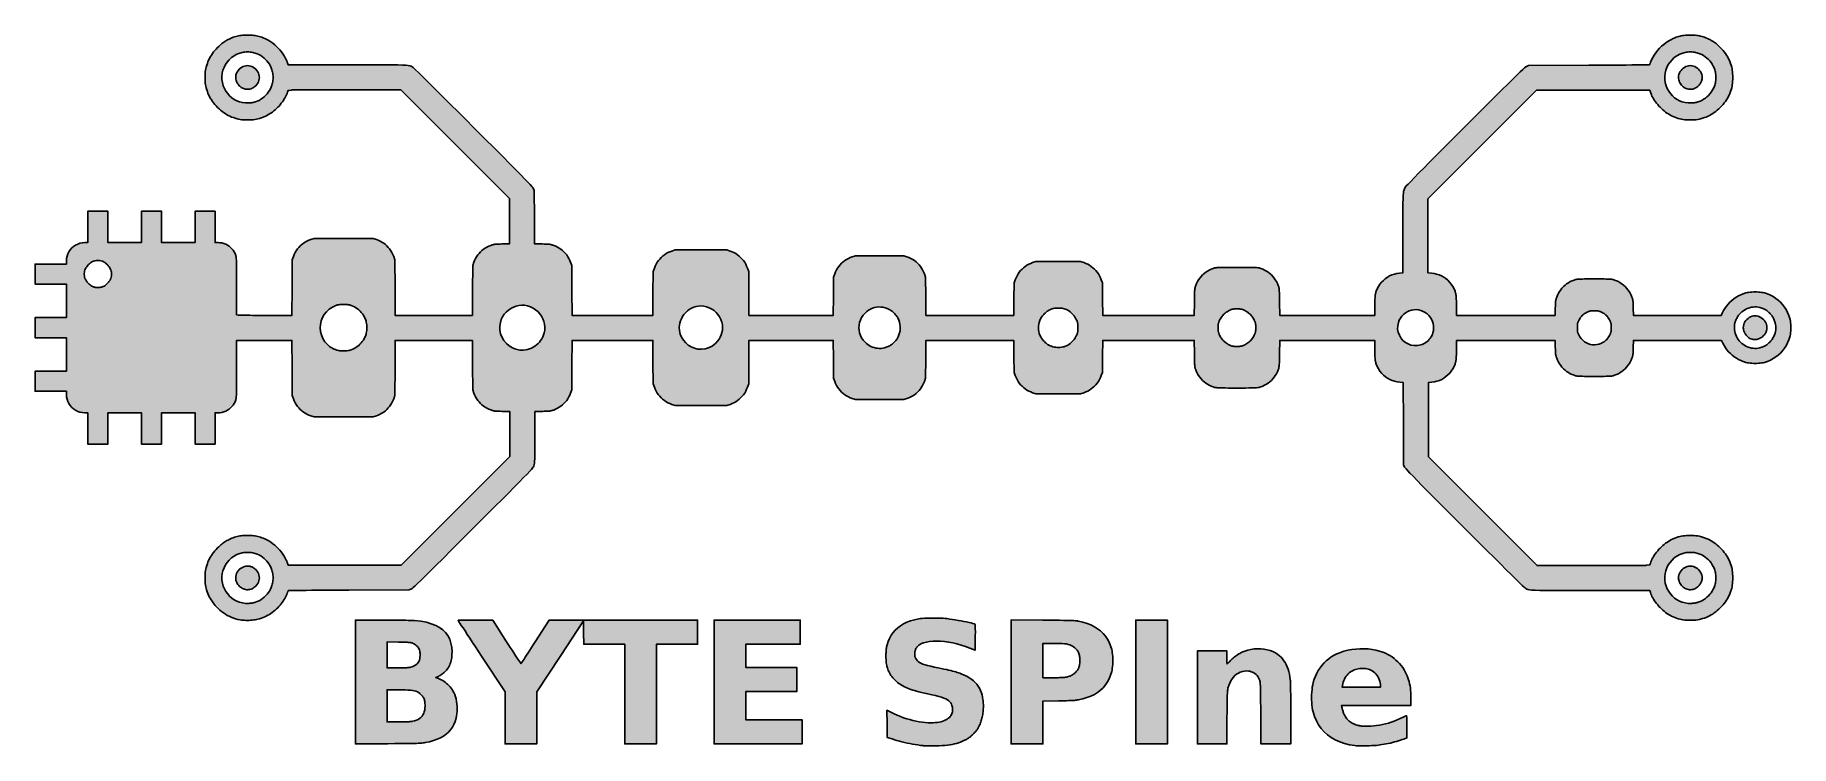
# Model space of a CAD drawing. Header units: millimetres. Extents: x 0.1 to 24.9, y 0.1 to 10.1.
import ezdxf

# ---------------------------------------------------------------- set-up
doc = ezdxf.new("R2010")
doc.units = ezdxf.units.MM
doc.layers.add('LOGO_FILL', color=7, linetype='Continuous')
doc.layers.add('LOGO_OUTLINE', color=7, linetype='Continuous')

msp = doc.modelspace()

# ---------------------------------------------------------------- hatches: boundary and pattern name
at = {"layer": 'LOGO_FILL'}
h = msp.add_hatch(color=7, dxfattribs=at)
h.paths.add_polyline_path([(12.639, 0.057), (12.604, 0.061), (12.568, 0.066), (12.531, 0.072), (12.493, 0.078), (12.455, 0.085), (12.417, 0.093), (12.379, 0.102), (12.342, 0.111), (12.305, 0.12), (12.27, 0.13), (12.235, 0.14), (12.202, 0.151), (12.133, 0.174), (12.131, 0.366), (12.129, 0.558), (12.186, 0.529), (12.231, 0.508), (12.275, 0.488), (12.32, 0.47), (12.364, 0.453), (12.409, 0.438), (12.454, 0.425), (12.498, 0.414), (12.542, 0.404), (12.586, 0.396), (12.63, 0.389), (12.673, 0.385), (12.715, 0.382), (12.751, 0.381), (12.784, 0.382), (12.815, 0.383), (12.845, 0.386), (12.872, 0.391), (12.897, 0.396), (12.921, 0.403), (12.943, 0.411), (12.964, 0.421), (12.982, 0.432), (12.999, 0.444), (13.015, 0.458), (13.025, 0.469), (13.034, 0.481), (13.041, 0.494), (13.048, 0.507), (13.053, 0.521), (13.057, 0.536), (13.059, 0.551), (13.06, 0.566), (13.06, 0.582), (13.059, 0.597), (13.055, 0.612), (13.051, 0.627), (13.043, 0.646), (13.033, 0.664), (13.021, 0.679), (13.006, 0.694), (12.987, 0.707), (12.964, 0.719), (12.937, 0.731), (12.904, 0.743), (12.865, 0.754), (12.82, 0.766), (12.768, 0.779), (12.709, 0.792), (12.662, 0.802), (12.62, 0.812), (12.583, 0.821), (12.55, 0.829), (12.521, 0.837), (12.494, 0.845), (12.469, 0.854), (12.446, 0.862), (12.423, 0.871), (12.401, 0.881), (12.378, 0.892), (12.354, 0.905), (12.336, 0.915), (12.317, 0.927), (12.298, 0.94), (12.28, 0.954), (12.262, 0.97), (12.245, 0.986), (12.228, 1.002), (12.213, 1.019), (12.199, 1.036), (12.186, 1.053), (12.175, 1.071), (12.165, 1.088), (12.156, 1.106), (12.148, 1.124), (12.141, 1.141), (12.135, 1.159), (12.13, 1.176), (12.126, 1.194), (12.122, 1.213), (12.119, 1.233), (12.117, 1.254), (12.116, 1.276), (12.115, 1.301), (12.115, 1.327), (12.115, 1.346), (12.115, 1.363), (12.116, 1.378), (12.116, 1.392), (12.117, 1.404), (12.118, 1.416), (12.119, 1.427), (12.121, 1.438), (12.123, 1.448), (12.125, 1.459), (12.128, 1.471), (12.131, 1.484), (12.147, 1.533), (12.166, 1.578), (12.189, 1.621), (12.216, 1.66), (12.248, 1.695), (12.283, 1.728), (12.322, 1.757), (12.366, 1.783), (12.413, 1.805), (12.465, 1.825), (12.521, 1.841), (12.581, 1.854), (12.602, 1.857), (12.629, 1.86), (12.66, 1.862), (12.695, 1.863), (12.733, 1.865), (12.772, 1.865), (12.812, 1.865), (12.851, 1.865), (12.889, 1.863), (12.925, 1.862), (12.957, 1.86), (12.985, 1.857), (13.02, 1.852), (13.058, 1.847), (13.098, 1.84), (13.14, 1.833), (13.181, 1.826), (13.221, 1.818), (13.259, 1.811), (13.294, 1.803), (13.324, 1.797), (13.348, 1.79), (13.366, 1.785), (13.376, 1.781), (13.377, 1.779), (13.378, 1.775), (13.38, 1.77), (13.38, 1.762), (13.381, 1.752), (13.382, 1.738), (13.382, 1.723), (13.382, 1.704), (13.383, 1.681), (13.383, 1.655), (13.382, 1.626), (13.382, 1.592), (13.38, 1.408), (13.304, 1.439), (13.243, 1.462), (13.182, 1.482), (13.121, 1.499), (13.062, 1.513), (13.003, 1.524), (12.946, 1.532), (12.89, 1.537), (12.836, 1.539), (12.785, 1.537), (12.735, 1.533), (12.689, 1.525), (12.646, 1.513), (12.632, 1.509), (12.619, 1.503), (12.607, 1.496), (12.595, 1.489), (12.583, 1.481), (12.573, 1.472), (12.564, 1.463), (12.555, 1.453), (12.547, 1.443), (12.541, 1.433), (12.536, 1.422), (12.532, 1.411), (12.529, 1.401), (12.527, 1.392), (12.525, 1.383), (12.524, 1.374), (12.523, 1.366), (12.523, 1.357), (12.523, 1.349), (12.523, 1.341), (12.524, 1.333), (12.525, 1.325), (12.527, 1.318), (12.529, 1.31), (12.537, 1.293), (12.546, 1.276), (12.557, 1.262), (12.571, 1.249), (12.589, 1.236), (12.611, 1.225), (12.637, 1.214), (12.669, 1.203), (12.706, 1.193), (12.75, 1.182), (12.8, 1.171), (12.857, 1.159), (12.899, 1.15), (12.938, 1.142), (12.973, 1.135), (13.004, 1.127), (13.033, 1.121), (13.059, 1.114), (13.083, 1.108), (13.105, 1.101), (13.126, 1.095), (13.145, 1.089), (13.163, 1.083), (13.18, 1.076), (13.222, 1.058), (13.26, 1.04), (13.295, 1.02), (13.326, 0.999), (13.355, 0.977), (13.38, 0.953), (13.403, 0.927), (13.423, 0.9), (13.44, 0.871), (13.455, 0.839), (13.468, 0.806), (13.479, 0.77), (13.483, 0.753), (13.486, 0.735), (13.489, 0.717), (13.492, 0.698), (13.493, 0.678), (13.495, 0.659), (13.496, 0.639), (13.496, 0.619), (13.496, 0.598), (13.495, 0.578), (13.494, 0.558), (13.492, 0.538), (13.489, 0.517), (13.487, 0.498), (13.484, 0.48), (13.48, 0.462), (13.476, 0.445), (13.472, 0.428), (13.467, 0.412), (13.462, 0.395), (13.456, 0.379), (13.449, 0.363), (13.442, 0.346), (13.433, 0.329), (13.428, 0.319), (13.423, 0.309), (13.418, 0.3), (13.413, 0.292), (13.407, 0.283), (13.401, 0.275), (13.395, 0.267), (13.388, 0.259), (13.38, 0.25), (13.372, 0.241), (13.362, 0.231), (13.352, 0.221), (13.341, 0.21), (13.33, 0.2), (13.321, 0.191), (13.312, 0.183), (13.303, 0.176), (13.295, 0.17), (13.286, 0.164), (13.277, 0.158), (13.267, 0.152), (13.256, 0.146), (13.244, 0.14), (13.231, 0.134), (13.202, 0.12), (13.173, 0.108), (13.145, 0.098), (13.116, 0.089), (13.086, 0.081), (13.055, 0.074), (13.023, 0.068), (12.988, 0.063), (12.952, 0.06), (12.913, 0.057), (12.871, 0.055), (12.826, 0.054), (12.808, 0.054), (12.79, 0.053), (12.771, 0.053), (12.753, 0.053), (12.735, 0.054), (12.718, 0.054), (12.701, 0.054), (12.686, 0.055), (12.672, 0.055), (12.659, 0.056), (12.648, 0.056), (12.639, 0.057)])
h.paths.add_polyline_path([(18.764, 0.058), (18.688, 0.07), (18.616, 0.087), (18.549, 0.11), (18.487, 0.138), (18.429, 0.171), (18.377, 0.209), (18.329, 0.252), (18.287, 0.299), (18.25, 0.352), (18.218, 0.408), (18.192, 0.47), (18.172, 0.535), (18.165, 0.566), (18.159, 0.599), (18.155, 0.633), (18.152, 0.669), (18.15, 0.705), (18.15, 0.741), (18.151, 0.778), (18.153, 0.815), (18.157, 0.851), (18.161, 0.886), (18.168, 0.921), (18.175, 0.954), (18.188, 0.998), (18.204, 1.041), (18.223, 1.083), (18.245, 1.122), (18.27, 1.16), (18.297, 1.195), (18.327, 1.229), (18.359, 1.26), (18.393, 1.288), (18.43, 1.315), (18.469, 1.338), (18.51, 1.359), (18.559, 1.379), (18.61, 1.396), (18.664, 1.409), (18.72, 1.419), (18.778, 1.426), (18.836, 1.43), (18.894, 1.43), (18.952, 1.427), (19.008, 1.421), (19.063, 1.411), (19.114, 1.398), (19.163, 1.382), (19.197, 1.367), (19.23, 1.351), (19.261, 1.334), (19.291, 1.314), (19.32, 1.293), (19.347, 1.27), (19.373, 1.245), (19.398, 1.219), (19.421, 1.192), (19.442, 1.163), (19.462, 1.133), (19.479, 1.102), (19.493, 1.074), (19.506, 1.047), (19.517, 1.02), (19.526, 0.992), (19.534, 0.964), (19.541, 0.935), (19.547, 0.905), (19.552, 0.874), (19.555, 0.841), (19.557, 0.806), (19.559, 0.769), (19.559, 0.73), (19.559, 0.627), (19.068, 0.627), (18.577, 0.627), (18.581, 0.6), (18.583, 0.589), (18.586, 0.578), (18.589, 0.566), (18.592, 0.554), (18.596, 0.542), (18.6, 0.53), (18.604, 0.518), (18.609, 0.507), (18.614, 0.496), (18.62, 0.485), (18.625, 0.475), (18.631, 0.466), (18.64, 0.452), (18.65, 0.439), (18.661, 0.427), (18.673, 0.415), (18.685, 0.404), (18.699, 0.394), (18.713, 0.385), (18.728, 0.376), (18.744, 0.368), (18.761, 0.361), (18.78, 0.354), (18.799, 0.347), (18.809, 0.344), (18.818, 0.342), (18.827, 0.34), (18.836, 0.338), (18.846, 0.336), (18.856, 0.335), (18.867, 0.334), (18.879, 0.334), (18.893, 0.333), (18.909, 0.333), (18.927, 0.333), (18.948, 0.333), (18.99, 0.334), (19.031, 0.337), (19.073, 0.341), (19.115, 0.347), (19.156, 0.355), (19.198, 0.365), (19.239, 0.377), (19.281, 0.39), (19.323, 0.405), (19.365, 0.422), (19.408, 0.441), (19.451, 0.462), (19.456, 0.465), (19.461, 0.467), (19.466, 0.47), (19.471, 0.472), (19.476, 0.474), (19.48, 0.476), (19.484, 0.477), (19.487, 0.479), (19.49, 0.48), (19.493, 0.481), (19.494, 0.481), (19.496, 0.481), (19.497, 0.48), (19.498, 0.477), (19.498, 0.471), (19.499, 0.464), (19.5, 0.454), (19.501, 0.441), (19.501, 0.427), (19.501, 0.411), (19.502, 0.392), (19.502, 0.371), (19.502, 0.349), (19.502, 0.324), (19.502, 0.166), (19.459, 0.15), (19.435, 0.142), (19.41, 0.133), (19.383, 0.125), (19.355, 0.117), (19.327, 0.109), (19.297, 0.102), (19.268, 0.094), (19.238, 0.088), (19.208, 0.082), (19.178, 0.076), (19.148, 0.071), (19.119, 0.066), (19.097, 0.063), (19.07, 0.061), (19.04, 0.059), (19.007, 0.057), (18.973, 0.055), (18.938, 0.054), (18.903, 0.054), (18.869, 0.053), (18.837, 0.054), (18.809, 0.055), (18.784, 0.056), (18.764, 0.058)])
h.paths.add_polyline_path([(4.592, 0.959), (4.592, 1.837), (4.974, 1.837), (5.026, 1.837), (5.078, 1.837), (5.128, 1.836), (5.176, 1.836), (5.222, 1.835), (5.266, 1.835), (5.305, 1.834), (5.341, 1.833), (5.372, 1.833), (5.398, 1.832), (5.418, 1.831), (5.431, 1.83), (5.519, 1.82), (5.598, 1.805), (5.668, 1.786), (5.731, 1.762), (5.786, 1.733), (5.833, 1.7), (5.872, 1.661), (5.905, 1.616), (5.929, 1.567), (5.947, 1.511), (5.958, 1.451), (5.962, 1.384), (5.961, 1.357), (5.96, 1.331), (5.958, 1.307), (5.955, 1.284), (5.95, 1.262), (5.944, 1.241), (5.938, 1.221), (5.93, 1.202), (5.92, 1.183), (5.91, 1.165), (5.898, 1.147), (5.884, 1.129), (5.877, 1.121), (5.869, 1.112), (5.86, 1.103), (5.849, 1.094), (5.838, 1.085), (5.827, 1.076), (5.815, 1.067), (5.804, 1.059), (5.792, 1.052), (5.78, 1.045), (5.769, 1.038), (5.758, 1.033), (5.732, 1.022), (5.77, 1.008), (5.79, 1), (5.81, 0.99), (5.83, 0.979), (5.849, 0.966), (5.868, 0.953), (5.886, 0.938), (5.904, 0.923), (5.921, 0.906), (5.936, 0.889), (5.951, 0.871), (5.964, 0.852), (5.976, 0.833), (5.99, 0.808), (6.001, 0.78), (6.011, 0.75), (6.019, 0.718), (6.026, 0.684), (6.031, 0.65), (6.034, 0.615), (6.035, 0.58), (6.034, 0.545), (6.031, 0.51), (6.026, 0.477), (6.02, 0.444), (6.006, 0.399), (5.989, 0.356), (5.967, 0.317), (5.942, 0.282), (5.913, 0.249), (5.879, 0.219), (5.841, 0.193), (5.799, 0.169), (5.752, 0.148), (5.701, 0.129), (5.644, 0.113), (5.583, 0.1), (5.567, 0.097), (5.551, 0.095), (5.534, 0.093), (5.513, 0.091), (5.488, 0.09), (5.457, 0.088), (5.417, 0.087), (5.369, 0.087), (5.31, 0.086), (5.239, 0.085), (5.153, 0.085), (5.053, 0.084), (4.592, 0.081), (4.592, 0.959)])
h.paths.add_polyline_path([(6.714, 0.451), (6.714, 0.82), (6.381, 1.325), (6.336, 1.393), (6.293, 1.459), (6.252, 1.521), (6.214, 1.58), (6.179, 1.634), (6.147, 1.683), (6.118, 1.726), (6.094, 1.762), (6.075, 1.792), (6.061, 1.814), (6.052, 1.828), (6.049, 1.833), (6.051, 1.834), (6.058, 1.834), (6.068, 1.835), (6.083, 1.835), (6.1, 1.835), (6.121, 1.836), (6.145, 1.836), (6.171, 1.836), (6.199, 1.836), (6.229, 1.837), (6.261, 1.837), (6.294, 1.837), (6.54, 1.837), (6.737, 1.528), (6.764, 1.486), (6.789, 1.446), (6.814, 1.408), (6.837, 1.373), (6.858, 1.34), (6.878, 1.31), (6.895, 1.284), (6.91, 1.262), (6.922, 1.244), (6.931, 1.231), (6.937, 1.223), (6.939, 1.22), (6.942, 1.223), (6.948, 1.231), (6.957, 1.245), (6.969, 1.263), (6.984, 1.285), (7.001, 1.311), (7.02, 1.341), (7.041, 1.374), (7.064, 1.409), (7.089, 1.447), (7.115, 1.487), (7.141, 1.529), (7.338, 1.837), (8.391, 1.837), (9.444, 1.837), (9.444, 1.666), (9.444, 1.495), (9.153, 1.495), (8.861, 1.495), (8.861, 0.789), (8.861, 0.082), (8.636, 0.082), (8.411, 0.082), (8.411, 0.789), (8.411, 1.495), (8.12, 1.495), (7.829, 1.495), (7.827, 1.659), (7.826, 1.824), (7.495, 1.321), (7.164, 0.819), (7.164, 0.451), (7.164, 0.082), (6.939, 0.082), (6.714, 0.082), (6.714, 0.451)])
h.paths.add_polyline_path([(9.678, 0.96), (9.678, 1.837), (10.289, 1.837), (10.901, 1.837), (10.901, 1.666), (10.901, 1.495), (10.514, 1.495), (10.128, 1.495), (10.128, 1.33), (10.128, 1.165), (10.489, 1.165), (10.85, 1.165), (10.85, 0.994), (10.85, 0.823), (10.489, 0.823), (10.128, 0.823), (10.128, 0.624), (10.128, 0.424), (10.527, 0.424), (10.926, 0.424), (10.926, 0.253), (10.926, 0.082), (10.302, 0.082), (9.678, 0.082), (9.678, 0.96)])
h.paths.add_polyline_path([(13.89, 0.96), (13.89, 1.838), (14.338, 1.835), (14.43, 1.835), (14.509, 1.834), (14.576, 1.834), (14.633, 1.833), (14.681, 1.832), (14.72, 1.831), (14.752, 1.83), (14.778, 1.829), (14.798, 1.828), (14.816, 1.826), (14.83, 1.824), (14.843, 1.822), (14.907, 1.807), (14.966, 1.789), (15.021, 1.768), (15.071, 1.743), (15.117, 1.715), (15.159, 1.684), (15.196, 1.648), (15.229, 1.61), (15.257, 1.568), (15.281, 1.522), (15.301, 1.473), (15.317, 1.42), (15.321, 1.399), (15.325, 1.375), (15.328, 1.349), (15.33, 1.321), (15.331, 1.293), (15.332, 1.264), (15.331, 1.234), (15.33, 1.206), (15.328, 1.178), (15.325, 1.152), (15.321, 1.128), (15.317, 1.107), (15.301, 1.054), (15.281, 1.005), (15.257, 0.959), (15.228, 0.917), (15.195, 0.878), (15.158, 0.843), (15.116, 0.812), (15.07, 0.783), (15.02, 0.759), (14.965, 0.738), (14.906, 0.72), (14.843, 0.706), (14.831, 0.704), (14.819, 0.702), (14.805, 0.7), (14.789, 0.699), (14.772, 0.698), (14.752, 0.697), (14.729, 0.696), (14.703, 0.695), (14.674, 0.694), (14.641, 0.693), (14.604, 0.693), (14.563, 0.692), (14.34, 0.689), (14.34, 0.386), (14.34, 0.082), (14.115, 0.082), (13.89, 0.082), (13.89, 0.96)])
h.paths.add_polyline_path([(15.657, 0.96), (15.657, 1.837), (15.882, 1.837), (16.107, 1.837), (16.107, 0.96), (16.107, 0.082), (15.882, 0.082), (15.657, 0.082), (15.657, 0.96)])
h.paths.add_polyline_path([(16.532, 0.741), (16.532, 1.4), (16.741, 1.4), (16.95, 1.4), (16.95, 1.308), (16.95, 1.296), (16.95, 1.284), (16.95, 1.272), (16.95, 1.262), (16.95, 1.252), (16.951, 1.243), (16.951, 1.235), (16.951, 1.229), (16.952, 1.223), (16.952, 1.219), (16.953, 1.217), (16.953, 1.216), (16.954, 1.216), (16.955, 1.217), (16.957, 1.219), (16.959, 1.221), (16.962, 1.223), (16.965, 1.226), (16.969, 1.23), (16.972, 1.233), (16.976, 1.237), (16.98, 1.242), (16.984, 1.246), (16.989, 1.251), (17, 1.262), (17.012, 1.274), (17.026, 1.287), (17.04, 1.299), (17.055, 1.311), (17.071, 1.323), (17.087, 1.335), (17.102, 1.346), (17.118, 1.356), (17.133, 1.365), (17.147, 1.373), (17.16, 1.38), (17.202, 1.398), (17.246, 1.411), (17.291, 1.421), (17.337, 1.428), (17.383, 1.431), (17.429, 1.43), (17.475, 1.425), (17.519, 1.417), (17.561, 1.405), (17.601, 1.39), (17.639, 1.371), (17.673, 1.349), (17.697, 1.33), (17.719, 1.309), (17.739, 1.286), (17.758, 1.261), (17.775, 1.234), (17.791, 1.205), (17.805, 1.175), (17.817, 1.142), (17.827, 1.108), (17.836, 1.071), (17.843, 1.033), (17.849, 0.992), (17.85, 0.98), (17.851, 0.961), (17.851, 0.937), (17.852, 0.907), (17.853, 0.872), (17.853, 0.833), (17.854, 0.788), (17.854, 0.739), (17.855, 0.687), (17.855, 0.63), (17.855, 0.57), (17.855, 0.507), (17.855, 0.082), (17.644, 0.082), (17.432, 0.082), (17.429, 0.511), (17.429, 0.6), (17.428, 0.676), (17.428, 0.741), (17.427, 0.795), (17.426, 0.839), (17.426, 0.876), (17.425, 0.904), (17.423, 0.927), (17.422, 0.945), (17.42, 0.958), (17.418, 0.969), (17.416, 0.978), (17.409, 0.999), (17.4, 1.018), (17.39, 1.035), (17.377, 1.052), (17.364, 1.066), (17.348, 1.079), (17.332, 1.089), (17.314, 1.098), (17.295, 1.105), (17.275, 1.111), (17.254, 1.114), (17.232, 1.115), (17.2, 1.113), (17.169, 1.107), (17.14, 1.098), (17.113, 1.086), (17.087, 1.07), (17.064, 1.051), (17.042, 1.028), (17.022, 1.003), (17.005, 0.974), (16.989, 0.943), (16.976, 0.908), (16.965, 0.871), (16.963, 0.861), (16.961, 0.849), (16.959, 0.835), (16.958, 0.818), (16.956, 0.797), (16.955, 0.771), (16.955, 0.738), (16.954, 0.699), (16.953, 0.652), (16.952, 0.596), (16.952, 0.531), (16.951, 0.454), (16.949, 0.082), (16.74, 0.082), (16.532, 0.082), (16.532, 0.741)])
h.paths.add_polyline_path([(5.404, 0.402), (5.432, 0.409), (5.458, 0.418), (5.482, 0.429), (5.503, 0.442), (5.521, 0.457), (5.537, 0.474), (5.55, 0.493), (5.561, 0.515), (5.569, 0.538), (5.575, 0.563), (5.579, 0.59), (5.58, 0.62), (5.58, 0.637), (5.579, 0.653), (5.578, 0.668), (5.576, 0.682), (5.573, 0.695), (5.57, 0.707), (5.566, 0.719), (5.561, 0.73), (5.556, 0.74), (5.55, 0.75), (5.543, 0.759), (5.535, 0.769), (5.52, 0.784), (5.505, 0.798), (5.489, 0.809), (5.471, 0.819), (5.451, 0.827), (5.429, 0.833), (5.402, 0.839), (5.372, 0.843), (5.338, 0.845), (5.298, 0.847), (5.253, 0.848), (5.202, 0.849), (5.042, 0.849), (5.042, 0.621), (5.042, 0.393), (5.202, 0.393), (5.229, 0.393), (5.254, 0.393), (5.277, 0.393), (5.298, 0.394), (5.317, 0.394), (5.334, 0.395), (5.349, 0.396), (5.363, 0.397), (5.375, 0.398), (5.386, 0.399), (5.396, 0.4), (5.404, 0.402)])
h.paths.add_polyline_path([(19.126, 0.924), (19.123, 0.949), (19.117, 0.973), (19.109, 0.995), (19.1, 1.017), (19.089, 1.038), (19.076, 1.057), (19.062, 1.075), (19.046, 1.091), (19.029, 1.105), (19.011, 1.118), (18.991, 1.129), (18.97, 1.137), (18.953, 1.142), (18.935, 1.146), (18.915, 1.149), (18.895, 1.151), (18.875, 1.151), (18.854, 1.151), (18.833, 1.149), (18.813, 1.146), (18.793, 1.142), (18.774, 1.137), (18.756, 1.131), (18.739, 1.124), (18.72, 1.114), (18.702, 1.102), (18.685, 1.089), (18.669, 1.074), (18.654, 1.058), (18.64, 1.04), (18.628, 1.021), (18.617, 1.001), (18.607, 0.98), (18.599, 0.958), (18.592, 0.935), (18.587, 0.911), (18.582, 0.887), (18.856, 0.887), (19.13, 0.887), (19.126, 0.924)])
h.paths.add_polyline_path([(14.677, 1.029), (14.69, 1.032), (14.704, 1.036), (14.716, 1.04), (14.728, 1.044), (14.74, 1.049), (14.751, 1.055), (14.762, 1.061), (14.772, 1.068), (14.782, 1.075), (14.791, 1.082), (14.8, 1.09), (14.808, 1.099), (14.819, 1.111), (14.828, 1.122), (14.836, 1.133), (14.842, 1.144), (14.848, 1.155), (14.852, 1.167), (14.856, 1.179), (14.858, 1.193), (14.86, 1.208), (14.862, 1.224), (14.862, 1.243), (14.862, 1.264), (14.862, 1.285), (14.862, 1.304), (14.86, 1.321), (14.858, 1.336), (14.855, 1.35), (14.852, 1.363), (14.847, 1.375), (14.841, 1.386), (14.835, 1.397), (14.827, 1.408), (14.817, 1.419), (14.807, 1.43), (14.792, 1.445), (14.776, 1.458), (14.759, 1.469), (14.742, 1.478), (14.722, 1.486), (14.7, 1.493), (14.675, 1.498), (14.646, 1.501), (14.614, 1.504), (14.577, 1.506), (14.535, 1.507), (14.487, 1.507), (14.34, 1.507), (14.34, 1.264), (14.34, 1.02), (14.487, 1.02), (14.512, 1.02), (14.535, 1.02), (14.556, 1.02), (14.575, 1.021), (14.593, 1.021), (14.609, 1.022), (14.624, 1.023), (14.637, 1.024), (14.649, 1.025), (14.659, 1.026), (14.669, 1.027), (14.677, 1.029)])
h.paths.add_polyline_path([(5.372, 1.168), (5.396, 1.174), (5.417, 1.183), (5.436, 1.193), (5.453, 1.205), (5.468, 1.218), (5.48, 1.234), (5.491, 1.251), (5.499, 1.269), (5.505, 1.29), (5.508, 1.312), (5.51, 1.336), (5.509, 1.361), (5.507, 1.379), (5.504, 1.397), (5.499, 1.413), (5.493, 1.428), (5.486, 1.442), (5.477, 1.455), (5.467, 1.467), (5.455, 1.478), (5.442, 1.488), (5.428, 1.497), (5.412, 1.505), (5.395, 1.513), (5.389, 1.515), (5.383, 1.516), (5.375, 1.518), (5.365, 1.519), (5.354, 1.52), (5.341, 1.521), (5.325, 1.522), (5.307, 1.523), (5.287, 1.524), (5.263, 1.524), (5.236, 1.525), (5.205, 1.525), (5.042, 1.527), (5.042, 1.343), (5.042, 1.159), (5.189, 1.159), (5.213, 1.159), (5.236, 1.159), (5.256, 1.16), (5.276, 1.16), (5.293, 1.161), (5.309, 1.161), (5.323, 1.162), (5.336, 1.163), (5.347, 1.164), (5.357, 1.165), (5.365, 1.166), (5.372, 1.168)])
h.paths.add_polyline_path([(2.957, 1.84), (2.924, 1.847), (2.893, 1.855), (2.862, 1.865), (2.832, 1.877), (2.803, 1.89), (2.775, 1.904), (2.748, 1.921), (2.721, 1.938), (2.695, 1.957), (2.67, 1.978), (2.646, 2.001), (2.622, 2.025), (2.605, 2.044), (2.588, 2.063), (2.573, 2.083), (2.559, 2.104), (2.545, 2.124), (2.533, 2.146), (2.521, 2.168), (2.511, 2.191), (2.501, 2.214), (2.492, 2.239), (2.483, 2.264), (2.476, 2.29), (2.471, 2.31), (2.467, 2.332), (2.464, 2.356), (2.462, 2.382), (2.461, 2.408), (2.461, 2.435), (2.461, 2.463), (2.462, 2.489), (2.464, 2.515), (2.467, 2.539), (2.471, 2.561), (2.476, 2.58), (2.484, 2.609), (2.493, 2.636), (2.502, 2.662), (2.513, 2.686), (2.524, 2.71), (2.537, 2.732), (2.55, 2.754), (2.565, 2.776), (2.581, 2.797), (2.598, 2.818), (2.617, 2.839), (2.638, 2.86), (2.654, 2.876), (2.669, 2.89), (2.683, 2.903), (2.698, 2.915), (2.712, 2.926), (2.726, 2.937), (2.741, 2.946), (2.755, 2.956), (2.77, 2.964), (2.786, 2.972), (2.802, 2.98), (2.819, 2.988), (2.841, 2.997), (2.861, 3.005), (2.88, 3.012), (2.898, 3.018), (2.917, 3.022), (2.935, 3.026), (2.953, 3.03), (2.972, 3.032), (2.992, 3.034), (3.014, 3.035), (3.037, 3.036), (3.062, 3.036), (3.088, 3.036), (3.111, 3.035), (3.133, 3.034), (3.153, 3.032), (3.172, 3.03), (3.19, 3.026), (3.208, 3.022), (3.226, 3.018), (3.245, 3.012), (3.264, 3.005), (3.284, 2.997), (3.306, 2.988), (3.336, 2.974), (3.365, 2.958), (3.394, 2.94), (3.421, 2.92), (3.448, 2.898), (3.474, 2.875), (3.499, 2.851), (3.522, 2.826), (3.544, 2.799), (3.564, 2.771), (3.582, 2.743), (3.598, 2.714), (3.602, 2.707), (3.605, 2.7), (3.608, 2.694), (3.611, 2.687), (3.615, 2.68), (3.618, 2.673), (3.62, 2.667), (3.623, 2.661), (3.625, 2.655), (3.627, 2.65), (3.629, 2.646), (3.63, 2.642), (3.638, 2.616), (4.44, 2.616), (5.241, 2.616), (6.012, 3.387), (6.784, 4.158), (6.784, 4.476), (6.784, 4.793), (6.671, 4.796), (6.647, 4.797), (6.627, 4.797), (6.609, 4.798), (6.594, 4.799), (6.581, 4.8), (6.569, 4.801), (6.559, 4.803), (6.549, 4.804), (6.54, 4.806), (6.531, 4.809), (6.522, 4.812), (6.511, 4.816), (6.484, 4.827), (6.458, 4.839), (6.433, 4.854), (6.409, 4.87), (6.386, 4.888), (6.365, 4.908), (6.346, 4.929), (6.328, 4.952), (6.311, 4.976), (6.296, 5.001), (6.283, 5.028), (6.272, 5.055), (6.255, 5.102), (6.253, 5.452), (6.251, 5.802), (5.704, 5.802), (5.156, 5.802), (5.155, 5.411), (5.153, 5.02), (5.135, 4.972), (5.124, 4.944), (5.11, 4.917), (5.095, 4.891), (5.078, 4.867), (5.059, 4.844), (5.039, 4.822), (5.017, 4.803), (4.994, 4.784), (4.969, 4.768), (4.943, 4.754), (4.916, 4.741), (4.889, 4.731), (4.842, 4.716), (4.424, 4.716), (4.006, 4.716), (3.96, 4.731), (3.932, 4.741), (3.905, 4.754), (3.879, 4.768), (3.855, 4.784), (3.832, 4.803), (3.81, 4.822), (3.789, 4.844), (3.771, 4.867), (3.753, 4.891), (3.738, 4.917), (3.725, 4.944), (3.713, 4.972), (3.696, 5.02), (3.694, 5.411), (3.692, 5.802), (3.3, 5.802), (2.907, 5.802), (2.907, 5.4), (2.907, 5.312), (2.907, 5.237), (2.907, 5.175), (2.907, 5.124), (2.906, 5.083), (2.905, 5.05), (2.905, 5.025), (2.903, 5.005), (2.902, 4.99), (2.9, 4.978), (2.897, 4.968), (2.895, 4.958), (2.885, 4.932), (2.873, 4.907), (2.858, 4.884), (2.84, 4.863), (2.821, 4.844), (2.8, 4.826), (2.777, 4.812), (2.753, 4.799), (2.727, 4.789), (2.7, 4.782), (2.672, 4.777), (2.644, 4.776), (2.603, 4.776), (2.603, 4.554), (2.603, 4.332), (2.461, 4.332), (2.318, 4.332), (2.318, 4.554), (2.318, 4.776), (2.081, 4.776), (1.843, 4.776), (1.843, 4.554), (1.843, 4.332), (1.701, 4.332), (1.558, 4.332), (1.558, 4.554), (1.558, 4.776), (1.321, 4.776), (1.083, 4.776), (1.083, 4.554), (1.083, 4.332), (0.941, 4.332), (0.798, 4.332), (0.798, 4.554), (0.798, 4.776), (0.758, 4.776), (0.722, 4.778), (0.687, 4.785), (0.655, 4.796), (0.624, 4.812), (0.596, 4.83), (0.571, 4.853), (0.549, 4.878), (0.53, 4.906), (0.515, 4.936), (0.503, 4.969), (0.496, 5.003), (0.494, 5.039), (0.494, 5.08), (0.272, 5.08), (0.051, 5.08), (0.051, 5.222), (0.051, 5.365), (0.272, 5.365), (0.494, 5.365), (0.494, 5.602), (0.494, 5.84), (0.272, 5.84), (0.051, 5.84), (0.051, 5.982), (0.051, 6.125), (0.272, 6.125), (0.494, 6.125), (0.494, 6.362), (0.494, 6.6), (0.272, 6.6), (0.051, 6.6), (0.051, 6.742), (0.051, 6.885), (0.272, 6.885), (0.494, 6.885), (0.494, 6.925), (0.496, 6.961), (0.503, 6.996), (0.515, 7.028), (0.53, 7.059), (0.549, 7.087), (0.571, 7.112), (0.596, 7.134), (0.624, 7.153), (0.655, 7.168), (0.687, 7.18), (0.722, 7.187), (0.757, 7.189), (0.798, 7.189), (0.798, 7.411), (0.798, 7.632), (0.941, 7.632), (1.083, 7.632), (1.083, 7.411), (1.083, 7.189), (1.321, 7.189), (1.558, 7.189), (1.558, 7.411), (1.558, 7.632), (1.701, 7.632), (1.843, 7.632), (1.843, 7.411), (1.843, 7.189), (2.081, 7.189), (2.318, 7.189), (2.318, 7.411), (2.318, 7.632), (2.461, 7.632), (2.603, 7.632), (2.603, 7.411), (2.603, 7.189), (2.644, 7.189), (2.672, 7.187), (2.7, 7.183), (2.727, 7.176), (2.753, 7.166), (2.777, 7.153), (2.8, 7.138), (2.821, 7.121), (2.84, 7.102), (2.858, 7.081), (2.873, 7.058), (2.885, 7.033), (2.895, 7.007), (2.897, 6.997), (2.9, 6.987), (2.902, 6.975), (2.903, 6.96), (2.905, 6.94), (2.905, 6.915), (2.906, 6.882), (2.907, 6.841), (2.907, 6.79), (2.907, 6.728), (2.907, 6.653), (2.907, 6.565), (2.907, 6.165), (2.931, 6.161), (2.938, 6.16), (2.951, 6.16), (2.969, 6.159), (2.994, 6.159), (3.023, 6.158), (3.056, 6.158), (3.094, 6.158), (3.134, 6.157), (3.178, 6.157), (3.225, 6.157), (3.273, 6.157), (3.323, 6.157), (3.692, 6.157), (3.694, 6.551), (3.696, 6.945), (3.713, 6.993), (3.725, 7.021), (3.738, 7.048), (3.753, 7.073), (3.771, 7.098), (3.789, 7.121), (3.81, 7.142), (3.832, 7.162), (3.855, 7.18), (3.879, 7.197), (3.905, 7.211), (3.932, 7.224), (3.96, 7.234), (4.006, 7.249), (4.424, 7.249), (4.842, 7.249), (4.889, 7.234), (4.916, 7.224), (4.943, 7.211), (4.969, 7.197), (4.994, 7.18), (5.017, 7.162), (5.039, 7.142), (5.059, 7.121), (5.078, 7.098), (5.095, 7.073), (5.11, 7.048), (5.124, 7.021), (5.135, 6.993), (5.153, 6.945), (5.155, 6.551), (5.156, 6.157), (5.704, 6.157), (6.251, 6.157), (6.253, 6.51), (6.255, 6.863), (6.272, 6.91), (6.283, 6.937), (6.296, 6.964), (6.311, 6.989), (6.328, 7.013), (6.346, 7.036), (6.365, 7.057), (6.386, 7.076), (6.409, 7.095), (6.433, 7.111), (6.458, 7.125), (6.484, 7.138), (6.511, 7.149), (6.522, 7.153), (6.531, 7.156), (6.54, 7.158), (6.549, 7.16), (6.559, 7.162), (6.569, 7.164), (6.58, 7.165), (6.593, 7.166), (6.608, 7.167), (6.625, 7.167), (6.645, 7.168), (6.668, 7.169), (6.777, 7.171), (6.777, 7.492), (6.777, 7.813), (6.006, 8.584), (5.235, 9.355), (4.484, 9.355), (4.382, 9.355), (4.283, 9.355), (4.188, 9.355), (4.099, 9.355), (4.016, 9.354), (3.939, 9.354), (3.871, 9.354), (3.812, 9.353), (3.763, 9.353), (3.724, 9.352), (3.698, 9.352), (3.685, 9.351), (3.637, 9.347), (3.63, 9.322), (3.623, 9.304), (3.616, 9.285), (3.606, 9.265), (3.596, 9.245), (3.584, 9.225), (3.571, 9.204), (3.557, 9.184), (3.541, 9.164), (3.525, 9.144), (3.509, 9.125), (3.491, 9.107), (3.473, 9.089), (3.454, 9.072), (3.434, 9.055), (3.415, 9.04), (3.394, 9.025), (3.373, 9.012), (3.352, 9), (3.33, 8.988), (3.307, 8.978), (3.284, 8.968), (3.259, 8.959), (3.234, 8.95), (3.208, 8.942), (3.188, 8.938), (3.166, 8.934), (3.142, 8.931), (3.116, 8.929), (3.09, 8.928), (3.062, 8.928), (3.035, 8.928), (3.009, 8.929), (2.983, 8.931), (2.959, 8.934), (2.937, 8.938), (2.917, 8.942), (2.889, 8.951), (2.862, 8.96), (2.836, 8.969), (2.812, 8.98), (2.788, 8.991), (2.766, 9.003), (2.744, 9.017), (2.722, 9.032), (2.701, 9.048), (2.68, 9.065), (2.659, 9.084), (2.638, 9.105), (2.617, 9.126), (2.598, 9.147), (2.581, 9.168), (2.565, 9.189), (2.55, 9.211), (2.537, 9.233), (2.524, 9.255), (2.513, 9.279), (2.502, 9.303), (2.493, 9.329), (2.484, 9.356), (2.476, 9.384), (2.471, 9.404), (2.467, 9.426), (2.464, 9.45), (2.462, 9.476), (2.461, 9.502), (2.461, 9.529), (2.461, 9.557), (2.462, 9.583), (2.464, 9.609), (2.467, 9.633), (2.471, 9.655), (2.476, 9.674), (2.484, 9.703), (2.493, 9.73), (2.502, 9.756), (2.513, 9.78), (2.524, 9.804), (2.537, 9.826), (2.55, 9.848), (2.565, 9.87), (2.581, 9.891), (2.598, 9.912), (2.617, 9.933), (2.638, 9.954), (2.654, 9.97), (2.669, 9.984), (2.683, 9.997), (2.698, 10.009), (2.712, 10.02), (2.726, 10.031), (2.741, 10.04), (2.755, 10.05), (2.77, 10.058), (2.786, 10.066), (2.802, 10.074), (2.819, 10.082), (2.841, 10.091), (2.861, 10.099), (2.88, 10.106), (2.898, 10.112), (2.917, 10.116), (2.935, 10.12), (2.953, 10.124), (2.972, 10.126), (2.992, 10.128), (3.014, 10.129), (3.037, 10.13), (3.062, 10.13), (3.088, 10.13), (3.111, 10.129), (3.133, 10.128), (3.153, 10.126), (3.172, 10.124), (3.19, 10.12), (3.208, 10.116), (3.226, 10.112), (3.245, 10.106), (3.264, 10.099), (3.284, 10.091), (3.306, 10.082), (3.336, 10.068), (3.365, 10.052), (3.394, 10.034), (3.421, 10.014), (3.448, 9.992), (3.474, 9.969), (3.499, 9.945), (3.522, 9.92), (3.544, 9.893), (3.564, 9.865), (3.582, 9.837), (3.598, 9.808), (3.602, 9.801), (3.605, 9.794), (3.608, 9.788), (3.611, 9.781), (3.615, 9.774), (3.618, 9.767), (3.62, 9.761), (3.623, 9.755), (3.625, 9.749), (3.627, 9.744), (3.629, 9.739), (3.63, 9.736), (3.638, 9.71), (4.471, 9.71), (4.681, 9.71), (4.855, 9.71), (4.996, 9.71), (5.108, 9.709), (5.195, 9.708), (5.261, 9.706), (5.309, 9.703), (5.342, 9.699), (5.365, 9.695), (5.382, 9.688), (5.395, 9.681), (5.409, 9.672), (5.421, 9.662), (5.446, 9.637), (5.486, 9.599), (5.537, 9.549), (5.6, 9.487), (5.673, 9.415), (5.755, 9.333), (5.846, 9.243), (5.943, 9.146), (6.047, 9.043), (6.156, 8.934), (6.268, 8.822), (6.425, 8.664), (6.563, 8.527), (6.681, 8.407), (6.783, 8.305), (6.868, 8.219), (6.938, 8.148), (6.994, 8.09), (7.038, 8.045), (7.071, 8.01), (7.093, 7.985), (7.107, 7.968), (7.114, 7.959), (7.129, 7.927), (7.131, 7.549), (7.132, 7.171), (7.245, 7.169), (7.268, 7.168), (7.289, 7.167), (7.306, 7.167), (7.322, 7.166), (7.335, 7.165), (7.346, 7.164), (7.357, 7.162), (7.366, 7.16), (7.375, 7.158), (7.385, 7.156), (7.394, 7.153), (7.404, 7.149), (7.432, 7.138), (7.458, 7.125), (7.483, 7.111), (7.507, 7.094), (7.529, 7.076), (7.55, 7.057), (7.57, 7.036), (7.588, 7.013), (7.605, 6.989), (7.619, 6.964), (7.633, 6.937), (7.644, 6.91), (7.661, 6.863), (7.663, 6.51), (7.665, 6.157), (8.237, 6.157), (8.81, 6.157), (8.812, 6.469), (8.814, 6.78), (8.831, 6.828), (8.842, 6.856), (8.856, 6.883), (8.871, 6.909), (8.888, 6.933), (8.907, 6.956), (8.928, 6.978), (8.949, 6.998), (8.973, 7.016), (8.997, 7.032), (9.023, 7.047), (9.05, 7.059), (9.078, 7.069), (9.124, 7.084), (9.491, 7.084), (9.859, 7.084), (9.905, 7.069), (9.933, 7.059), (9.96, 7.047), (9.986, 7.032), (10.01, 7.016), (10.033, 6.998), (10.055, 6.978), (10.076, 6.956), (10.094, 6.933), (10.112, 6.909), (10.127, 6.883), (10.14, 6.856), (10.152, 6.828), (10.169, 6.78), (10.171, 6.469), (10.173, 6.157), (10.771, 6.157), (11.369, 6.157), (11.371, 6.427), (11.373, 6.698), (11.39, 6.745), (11.401, 6.774), (11.415, 6.801), (11.43, 6.826), (11.447, 6.851), (11.466, 6.874), (11.486, 6.895), (11.508, 6.915), (11.532, 6.933), (11.556, 6.95), (11.582, 6.964), (11.609, 6.977), (11.637, 6.987), (11.683, 7.002), (12.025, 7.002), (12.367, 7.002), (12.413, 6.987), (12.441, 6.977), (12.468, 6.964), (12.494, 6.95), (12.518, 6.933), (12.542, 6.915), (12.563, 6.895), (12.584, 6.874), (12.603, 6.851), (12.62, 6.826), (12.635, 6.801), (12.649, 6.774), (12.66, 6.745), (12.677, 6.698), (12.679, 6.427), (12.681, 6.157), (13.304, 6.157), (13.927, 6.157), (13.929, 6.386), (13.932, 6.616), (13.949, 6.663), (13.96, 6.691), (13.974, 6.718), (13.989, 6.744), (14.006, 6.768), (14.025, 6.791), (14.045, 6.813), (14.067, 6.833), (14.09, 6.851), (14.115, 6.867), (14.141, 6.882), (14.168, 6.894), (14.195, 6.905), (14.242, 6.92), (14.559, 6.92), (14.875, 6.92), (14.922, 6.905), (14.949, 6.894), (14.976, 6.882), (15.002, 6.867), (15.027, 6.851), (15.05, 6.833), (15.072, 6.813), (15.092, 6.791), (15.111, 6.768), (15.128, 6.744), (15.143, 6.718), (15.157, 6.691), (15.168, 6.663), (15.186, 6.616), (15.188, 6.386), (15.19, 6.157), (15.838, 6.157), (16.486, 6.157), (16.488, 6.345), (16.489, 6.388), (16.489, 6.424), (16.49, 6.454), (16.491, 6.479), (16.491, 6.499), (16.493, 6.515), (16.494, 6.529), (16.496, 6.54), (16.498, 6.55), (16.501, 6.56), (16.504, 6.57), (16.508, 6.581), (16.519, 6.609), (16.533, 6.636), (16.548, 6.662), (16.565, 6.686), (16.584, 6.709), (16.604, 6.731), (16.626, 6.75), (16.649, 6.769), (16.674, 6.785), (16.7, 6.799), (16.727, 6.812), (16.754, 6.822), (16.765, 6.826), (16.775, 6.829), (16.786, 6.831), (16.798, 6.833), (16.813, 6.834), (16.832, 6.836), (16.856, 6.836), (16.886, 6.837), (16.923, 6.837), (16.969, 6.837), (17.025, 6.837), (17.092, 6.837), (17.159, 6.837), (17.215, 6.837), (17.261, 6.837), (17.298, 6.837), (17.329, 6.836), (17.353, 6.836), (17.371, 6.834), (17.386, 6.833), (17.398, 6.831), (17.409, 6.829), (17.419, 6.826), (17.43, 6.822), (17.458, 6.812), (17.485, 6.799), (17.51, 6.785), (17.535, 6.769), (17.558, 6.75), (17.58, 6.731), (17.6, 6.709), (17.619, 6.686), (17.636, 6.662), (17.652, 6.636), (17.665, 6.609), (17.676, 6.581), (17.68, 6.57), (17.684, 6.56), (17.686, 6.55), (17.689, 6.54), (17.69, 6.529), (17.692, 6.515), (17.693, 6.499), (17.694, 6.479), (17.694, 6.454), (17.695, 6.424), (17.695, 6.388), (17.696, 6.345), (17.698, 6.157), (18.371, 6.157), (19.045, 6.157), (19.047, 6.304), (19.048, 6.336), (19.048, 6.364), (19.049, 6.387), (19.05, 6.407), (19.051, 6.423), (19.052, 6.437), (19.053, 6.449), (19.055, 6.459), (19.057, 6.468), (19.06, 6.478), (19.063, 6.487), (19.067, 6.498), (19.081, 6.533), (19.099, 6.566), (19.119, 6.598), (19.142, 6.626), (19.168, 6.653), (19.195, 6.677), (19.225, 6.698), (19.257, 6.716), (19.29, 6.731), (19.324, 6.743), (19.36, 6.751), (19.397, 6.756), (19.445, 6.76), (19.445, 7.318), (19.445, 7.459), (19.445, 7.576), (19.446, 7.672), (19.446, 7.749), (19.448, 7.81), (19.45, 7.857), (19.452, 7.892), (19.456, 7.919), (19.461, 7.938), (19.467, 7.953), (19.474, 7.967), (19.483, 7.981), (19.493, 7.992), (19.518, 8.018), (19.556, 8.057), (19.606, 8.109), (19.668, 8.172), (19.741, 8.245), (19.822, 8.327), (19.912, 8.417), (20.009, 8.515), (20.112, 8.619), (20.221, 8.727), (20.333, 8.84), (20.491, 8.997), (20.628, 9.134), (20.748, 9.253), (20.85, 9.354), (20.936, 9.439), (21.007, 9.509), (21.065, 9.566), (21.11, 9.61), (21.145, 9.642), (21.17, 9.665), (21.187, 9.679), (21.196, 9.685), (21.228, 9.7), (22.084, 9.704), (22.2, 9.704), (22.311, 9.705), (22.417, 9.705), (22.516, 9.706), (22.607, 9.706), (22.69, 9.707), (22.762, 9.707), (22.824, 9.708), (22.874, 9.708), (22.912, 9.709), (22.935, 9.709), (22.943, 9.71), (22.943, 9.711), (22.944, 9.712), (22.945, 9.714), (22.946, 9.716), (22.947, 9.718), (22.948, 9.721), (22.949, 9.725), (22.951, 9.728), (22.952, 9.732), (22.954, 9.736), (22.955, 9.74), (22.957, 9.745), (22.971, 9.78), (22.988, 9.814), (23.008, 9.848), (23.031, 9.881), (23.056, 9.913), (23.083, 9.943), (23.112, 9.972), (23.143, 9.998), (23.175, 10.023), (23.208, 10.045), (23.243, 10.065), (23.278, 10.082), (23.299, 10.091), (23.319, 10.099), (23.339, 10.106), (23.357, 10.112), (23.375, 10.116), (23.393, 10.12), (23.412, 10.124), (23.431, 10.126), (23.451, 10.128), (23.472, 10.129), (23.496, 10.13), (23.521, 10.13), (23.546, 10.13), (23.57, 10.129), (23.591, 10.128), (23.611, 10.126), (23.63, 10.124), (23.649, 10.12), (23.667, 10.116), (23.685, 10.112), (23.703, 10.106), (23.723, 10.099), (23.743, 10.091), (23.764, 10.082), (23.781, 10.074), (23.798, 10.066), (23.813, 10.058), (23.828, 10.05), (23.843, 10.04), (23.857, 10.031), (23.871, 10.02), (23.886, 10.009), (23.9, 9.997), (23.915, 9.984), (23.93, 9.97), (23.946, 9.954), (23.966, 9.933), (23.985, 9.912), (24.003, 9.891), (24.019, 9.87), (24.033, 9.848), (24.047, 9.826), (24.059, 9.804), (24.071, 9.78), (24.081, 9.756), (24.091, 9.73), (24.1, 9.703), (24.108, 9.674), (24.112, 9.655), (24.116, 9.633), (24.119, 9.609), (24.121, 9.583), (24.122, 9.557), (24.123, 9.529), (24.122, 9.502), (24.121, 9.476), (24.119, 9.45), (24.116, 9.426), (24.112, 9.404), (24.108, 9.384), (24.1, 9.356), (24.091, 9.329), (24.081, 9.303), (24.071, 9.279), (24.059, 9.255), (24.047, 9.233), (24.033, 9.211), (24.019, 9.189), (24.003, 9.168), (23.985, 9.147), (23.966, 9.126), (23.946, 9.105), (23.924, 9.084), (23.903, 9.065), (23.882, 9.048), (23.861, 9.032), (23.84, 9.017), (23.818, 9.003), (23.795, 8.991), (23.772, 8.98), (23.747, 8.969), (23.722, 8.96), (23.695, 8.951), (23.666, 8.942), (23.647, 8.938), (23.625, 8.934), (23.601, 8.931), (23.575, 8.929), (23.548, 8.928), (23.521, 8.928), (23.494, 8.928), (23.467, 8.929), (23.442, 8.931), (23.417, 8.934), (23.395, 8.938), (23.376, 8.942), (23.35, 8.95), (23.324, 8.959), (23.3, 8.968), (23.276, 8.978), (23.253, 8.988), (23.231, 9), (23.21, 9.012), (23.189, 9.025), (23.169, 9.04), (23.149, 9.055), (23.129, 9.072), (23.11, 9.089), (23.092, 9.107), (23.075, 9.125), (23.058, 9.145), (23.042, 9.164), (23.027, 9.184), (23.013, 9.205), (23, 9.225), (22.988, 9.245), (22.977, 9.265), (22.968, 9.285), (22.96, 9.305), (22.954, 9.323), (22.946, 9.349), (22.144, 9.349), (21.342, 9.349), (20.571, 8.578), (19.8, 7.807), (19.8, 7.283), (19.8, 6.76), (19.851, 6.756), (19.888, 6.752), (19.924, 6.743), (19.959, 6.732), (19.993, 6.717), (20.025, 6.699), (20.055, 6.678), (20.083, 6.654), (20.108, 6.627), (20.132, 6.598), (20.152, 6.567), (20.17, 6.533), (20.185, 6.498), (20.188, 6.487), (20.192, 6.478), (20.194, 6.468), (20.196, 6.459), (20.198, 6.449), (20.2, 6.437), (20.201, 6.423), (20.202, 6.407), (20.202, 6.387), (20.203, 6.364), (20.203, 6.336), (20.204, 6.304), (20.206, 6.157), (20.905, 6.157), (21.604, 6.157), (21.606, 6.263), (21.607, 6.285), (21.608, 6.304), (21.608, 6.321), (21.609, 6.335), (21.61, 6.348), (21.611, 6.359), (21.613, 6.369), (21.615, 6.379), (21.617, 6.388), (21.619, 6.397), (21.622, 6.406), (21.626, 6.416), (21.637, 6.444), (21.65, 6.471), (21.665, 6.497), (21.683, 6.521), (21.701, 6.544), (21.722, 6.566), (21.744, 6.585), (21.767, 6.604), (21.792, 6.62), (21.817, 6.635), (21.844, 6.647), (21.872, 6.658), (21.883, 6.661), (21.893, 6.664), (21.903, 6.666), (21.914, 6.668), (21.928, 6.67), (21.944, 6.671), (21.964, 6.672), (21.99, 6.672), (22.021, 6.673), (22.059, 6.673), (22.105, 6.673), (22.159, 6.673), (22.214, 6.673), (22.26, 6.673), (22.298, 6.673), (22.329, 6.672), (22.354, 6.672), (22.375, 6.671), (22.391, 6.67), (22.404, 6.668), (22.416, 6.666), (22.426, 6.664), (22.436, 6.661), (22.446, 6.658), (22.474, 6.647), (22.501, 6.635), (22.527, 6.62), (22.552, 6.604), (22.575, 6.585), (22.597, 6.566), (22.617, 6.544), (22.636, 6.521), (22.653, 6.497), (22.668, 6.471), (22.681, 6.444), (22.693, 6.416), (22.696, 6.406), (22.699, 6.397), (22.702, 6.388), (22.704, 6.379), (22.706, 6.369), (22.707, 6.359), (22.708, 6.348), (22.709, 6.335), (22.71, 6.321), (22.711, 6.304), (22.712, 6.285), (22.712, 6.263), (22.715, 6.157), (23.337, 6.157), (23.959, 6.157), (23.974, 6.19), (23.992, 6.224), (24.011, 6.256), (24.033, 6.287), (24.057, 6.316), (24.082, 6.343), (24.11, 6.369), (24.139, 6.392), (24.17, 6.413), (24.202, 6.432), (24.236, 6.449), (24.271, 6.463), (24.308, 6.475), (24.326, 6.479), (24.347, 6.483), (24.369, 6.486), (24.392, 6.488), (24.415, 6.489), (24.439, 6.49), (24.464, 6.489), (24.487, 6.488), (24.51, 6.486), (24.532, 6.483), (24.553, 6.479), (24.571, 6.475), (24.614, 6.46), (24.656, 6.443), (24.695, 6.422), (24.732, 6.398), (24.766, 6.371), (24.799, 6.342), (24.828, 6.309), (24.855, 6.275), (24.879, 6.238), (24.9, 6.199), (24.917, 6.157), (24.932, 6.114), (24.936, 6.096), (24.94, 6.075), (24.943, 6.053), (24.945, 6.03), (24.946, 6.006), (24.947, 5.982), (24.946, 5.958), (24.945, 5.935), (24.943, 5.912), (24.94, 5.89), (24.936, 5.869), (24.932, 5.851), (24.917, 5.808), (24.9, 5.766), (24.879, 5.727), (24.855, 5.69), (24.828, 5.655), (24.799, 5.623), (24.766, 5.594), (24.732, 5.567), (24.695, 5.543), (24.656, 5.522), (24.614, 5.504), (24.571, 5.49), (24.553, 5.486), (24.532, 5.482), (24.51, 5.479), (24.487, 5.477), (24.464, 5.476), (24.439, 5.475), (24.415, 5.476), (24.392, 5.477), (24.369, 5.479), (24.347, 5.482), (24.326, 5.486), (24.308, 5.49), (24.272, 5.502), (24.238, 5.515), (24.205, 5.531), (24.174, 5.549), (24.144, 5.569), (24.116, 5.591), (24.089, 5.615), (24.064, 5.641), (24.04, 5.668), (24.019, 5.698), (23.999, 5.729), (23.981, 5.762), (23.961, 5.802), (23.338, 5.802), (22.715, 5.802), (22.712, 5.699), (22.712, 5.678), (22.711, 5.659), (22.71, 5.643), (22.709, 5.629), (22.708, 5.616), (22.707, 5.605), (22.705, 5.595), (22.704, 5.586), (22.702, 5.577), (22.699, 5.568), (22.696, 5.559), (22.693, 5.549), (22.681, 5.521), (22.668, 5.494), (22.653, 5.468), (22.636, 5.444), (22.617, 5.421), (22.597, 5.399), (22.575, 5.379), (22.552, 5.361), (22.527, 5.345), (22.501, 5.33), (22.474, 5.318), (22.446, 5.307), (22.436, 5.304), (22.426, 5.301), (22.416, 5.299), (22.404, 5.297), (22.391, 5.295), (22.375, 5.294), (22.354, 5.293), (22.329, 5.293), (22.298, 5.292), (22.26, 5.292), (22.214, 5.292), (22.159, 5.292), (22.105, 5.292), (22.059, 5.292), (22.021, 5.292), (21.99, 5.293), (21.964, 5.293), (21.944, 5.294), (21.928, 5.295), (21.914, 5.297), (21.903, 5.299), (21.893, 5.301), (21.883, 5.304), (21.872, 5.307), (21.844, 5.318), (21.817, 5.33), (21.792, 5.345), (21.767, 5.361), (21.744, 5.379), (21.722, 5.399), (21.701, 5.421), (21.683, 5.444), (21.665, 5.468), (21.65, 5.494), (21.637, 5.521), (21.626, 5.549), (21.622, 5.559), (21.619, 5.568), (21.617, 5.577), (21.615, 5.586), (21.613, 5.595), (21.611, 5.605), (21.61, 5.616), (21.609, 5.629), (21.608, 5.643), (21.608, 5.659), (21.607, 5.678), (21.606, 5.699), (21.604, 5.802), (20.905, 5.802), (20.206, 5.802), (20.204, 5.658), (20.203, 5.626), (20.203, 5.599), (20.202, 5.576), (20.202, 5.557), (20.201, 5.541), (20.199, 5.528), (20.198, 5.516), (20.196, 5.506), (20.194, 5.496), (20.192, 5.487), (20.188, 5.477), (20.185, 5.467), (20.17, 5.432), (20.153, 5.398), (20.132, 5.367), (20.109, 5.338), (20.084, 5.312), (20.056, 5.288), (20.026, 5.267), (19.995, 5.249), (19.962, 5.234), (19.927, 5.222), (19.891, 5.214), (19.854, 5.209), (19.806, 5.205), (19.806, 4.678), (19.806, 4.152), (20.577, 3.381), (21.349, 2.61), (22.1, 2.61), (22.202, 2.61), (22.301, 2.61), (22.395, 2.61), (22.485, 2.61), (22.568, 2.61), (22.644, 2.611), (22.712, 2.611), (22.772, 2.612), (22.821, 2.612), (22.859, 2.613), (22.885, 2.613), (22.899, 2.614), (22.946, 2.618), (22.954, 2.642), (22.96, 2.661), (22.968, 2.68), (22.977, 2.7), (22.988, 2.72), (23, 2.74), (23.013, 2.76), (23.027, 2.781), (23.042, 2.801), (23.058, 2.82), (23.075, 2.84), (23.092, 2.858), (23.11, 2.876), (23.129, 2.893), (23.149, 2.91), (23.169, 2.925), (23.189, 2.939), (23.21, 2.953), (23.231, 2.965), (23.253, 2.977), (23.276, 2.987), (23.3, 2.997), (23.324, 3.006), (23.35, 3.015), (23.376, 3.022), (23.395, 3.027), (23.417, 3.031), (23.442, 3.033), (23.467, 3.035), (23.494, 3.037), (23.521, 3.037), (23.548, 3.037), (23.575, 3.035), (23.601, 3.033), (23.625, 3.031), (23.647, 3.027), (23.666, 3.022), (23.695, 3.014), (23.722, 3.005), (23.747, 2.995), (23.772, 2.985), (23.795, 2.974), (23.818, 2.961), (23.84, 2.948), (23.861, 2.933), (23.882, 2.917), (23.903, 2.9), (23.924, 2.881), (23.946, 2.86), (23.966, 2.839), (23.985, 2.818), (24.003, 2.797), (24.019, 2.776), (24.033, 2.754), (24.047, 2.732), (24.059, 2.71), (24.071, 2.686), (24.081, 2.662), (24.091, 2.636), (24.1, 2.609), (24.108, 2.58), (24.112, 2.561), (24.116, 2.539), (24.119, 2.515), (24.121, 2.489), (24.122, 2.463), (24.123, 2.435), (24.122, 2.408), (24.121, 2.382), (24.119, 2.356), (24.116, 2.332), (24.112, 2.31), (24.108, 2.29), (24.1, 2.262), (24.091, 2.235), (24.081, 2.209), (24.071, 2.185), (24.059, 2.161), (24.047, 2.139), (24.033, 2.117), (24.019, 2.095), (24.003, 2.074), (23.985, 2.053), (23.966, 2.032), (23.946, 2.011), (23.924, 1.99), (23.903, 1.971), (23.882, 1.954), (23.861, 1.938), (23.84, 1.923), (23.818, 1.909), (23.795, 1.897), (23.772, 1.886), (23.747, 1.875), (23.722, 1.866), (23.695, 1.857), (23.666, 1.848), (23.647, 1.844), (23.625, 1.84), (23.601, 1.837), (23.575, 1.835), (23.548, 1.834), (23.521, 1.834), (23.494, 1.834), (23.467, 1.835), (23.442, 1.837), (23.417, 1.84), (23.395, 1.844), (23.376, 1.848), (23.35, 1.856), (23.324, 1.865), (23.3, 1.874), (23.276, 1.884), (23.253, 1.894), (23.231, 1.906), (23.21, 1.918), (23.189, 1.931), (23.169, 1.946), (23.149, 1.961), (23.129, 1.978), (23.11, 1.995), (23.092, 2.013), (23.075, 2.031), (23.058, 2.051), (23.042, 2.07), (23.027, 2.09), (23.013, 2.111), (23, 2.131), (22.988, 2.151), (22.977, 2.171), (22.968, 2.191), (22.96, 2.211), (22.954, 2.229), (22.946, 2.255), (22.112, 2.255), (21.902, 2.255), (21.729, 2.255), (21.588, 2.255), (21.476, 2.256), (21.388, 2.257), (21.323, 2.259), (21.275, 2.262), (21.241, 2.265), (21.218, 2.27), (21.202, 2.276), (21.188, 2.284), (21.174, 2.293), (21.163, 2.303), (21.137, 2.328), (21.098, 2.366), (21.046, 2.416), (20.983, 2.478), (20.91, 2.55), (20.828, 2.632), (20.738, 2.722), (20.64, 2.819), (20.536, 2.922), (20.428, 3.03), (20.315, 3.143), (20.158, 3.3), (20.021, 3.438), (19.902, 3.557), (19.801, 3.659), (19.716, 3.745), (19.646, 3.817), (19.589, 3.875), (19.545, 3.92), (19.513, 3.955), (19.49, 3.98), (19.476, 3.997), (19.47, 4.006), (19.455, 4.038), (19.453, 4.621), (19.451, 5.205), (19.401, 5.209), (19.363, 5.213), (19.327, 5.222), (19.292, 5.233), (19.258, 5.248), (19.227, 5.266), (19.197, 5.287), (19.169, 5.311), (19.143, 5.338), (19.12, 5.366), (19.099, 5.398), (19.081, 5.431), (19.067, 5.467), (19.063, 5.477), (19.06, 5.487), (19.057, 5.496), (19.055, 5.506), (19.053, 5.516), (19.052, 5.528), (19.051, 5.541), (19.05, 5.557), (19.049, 5.576), (19.048, 5.599), (19.048, 5.626), (19.047, 5.658), (19.045, 5.802), (18.371, 5.802), (17.698, 5.802), (17.696, 5.617), (17.695, 5.574), (17.695, 5.539), (17.694, 5.51), (17.694, 5.485), (17.693, 5.466), (17.692, 5.449), (17.69, 5.436), (17.688, 5.424), (17.686, 5.414), (17.684, 5.405), (17.68, 5.395), (17.676, 5.384), (17.665, 5.356), (17.652, 5.329), (17.636, 5.303), (17.619, 5.279), (17.6, 5.256), (17.58, 5.234), (17.558, 5.214), (17.535, 5.196), (17.51, 5.18), (17.485, 5.165), (17.458, 5.153), (17.43, 5.143), (17.419, 5.139), (17.409, 5.136), (17.398, 5.134), (17.386, 5.132), (17.371, 5.13), (17.353, 5.129), (17.329, 5.128), (17.298, 5.128), (17.261, 5.128), (17.215, 5.127), (17.159, 5.127), (17.092, 5.127), (17.025, 5.127), (16.969, 5.127), (16.923, 5.128), (16.886, 5.128), (16.856, 5.128), (16.832, 5.129), (16.813, 5.13), (16.798, 5.132), (16.786, 5.134), (16.775, 5.136), (16.765, 5.139), (16.754, 5.143), (16.727, 5.153), (16.7, 5.165), (16.674, 5.18), (16.649, 5.196), (16.626, 5.214), (16.604, 5.234), (16.584, 5.256), (16.565, 5.279), (16.548, 5.303), (16.533, 5.329), (16.519, 5.356), (16.508, 5.384), (16.504, 5.395), (16.501, 5.405), (16.498, 5.414), (16.496, 5.424), (16.494, 5.436), (16.493, 5.449), (16.491, 5.466), (16.491, 5.485), (16.49, 5.51), (16.489, 5.539), (16.489, 5.574), (16.488, 5.617), (16.486, 5.802), (15.838, 5.802), (15.19, 5.802), (15.188, 5.575), (15.186, 5.349), (15.168, 5.302), (15.157, 5.274), (15.143, 5.247), (15.128, 5.221), (15.111, 5.196), (15.092, 5.173), (15.072, 5.152), (15.05, 5.132), (15.027, 5.114), (15.002, 5.097), (14.976, 5.083), (14.949, 5.071), (14.922, 5.06), (14.875, 5.045), (14.559, 5.045), (14.242, 5.045), (14.195, 5.06), (14.168, 5.071), (14.141, 5.083), (14.115, 5.097), (14.09, 5.114), (14.067, 5.132), (14.045, 5.152), (14.025, 5.173), (14.006, 5.196), (13.989, 5.221), (13.974, 5.247), (13.96, 5.274), (13.949, 5.302), (13.932, 5.349), (13.929, 5.575), (13.927, 5.802), (13.304, 5.802), (12.681, 5.802), (12.679, 5.534), (12.677, 5.267), (12.66, 5.219), (12.649, 5.191), (12.635, 5.164), (12.62, 5.138), (12.603, 5.114), (12.584, 5.091), (12.563, 5.069), (12.542, 5.05), (12.518, 5.031), (12.494, 5.015), (12.468, 5.001), (12.441, 4.988), (12.413, 4.978), (12.367, 4.963), (12.025, 4.963), (11.683, 4.963), (11.637, 4.978), (11.609, 4.988), (11.582, 5.001), (11.556, 5.015), (11.532, 5.031), (11.508, 5.05), (11.486, 5.069), (11.466, 5.091), (11.447, 5.114), (11.43, 5.138), (11.415, 5.164), (11.401, 5.191), (11.39, 5.219), (11.373, 5.267), (11.371, 5.534), (11.369, 5.802), (10.771, 5.802), (10.173, 5.802), (10.171, 5.493), (10.169, 5.184), (10.152, 5.137), (10.14, 5.109), (10.127, 5.082), (10.112, 5.056), (10.094, 5.032), (10.076, 5.009), (10.055, 4.987), (10.033, 4.967), (10.01, 4.949), (9.986, 4.933), (9.96, 4.918), (9.933, 4.906), (9.905, 4.895), (9.859, 4.88), (9.491, 4.88), (9.124, 4.88), (9.078, 4.895), (9.05, 4.906), (9.023, 4.918), (8.997, 4.933), (8.973, 4.949), (8.949, 4.967), (8.928, 4.987), (8.907, 5.009), (8.888, 5.032), (8.871, 5.056), (8.856, 5.082), (8.842, 5.109), (8.831, 5.137), (8.814, 5.184), (8.812, 5.493), (8.81, 5.802), (8.237, 5.802), (7.665, 5.802), (7.663, 5.452), (7.661, 5.102), (7.644, 5.055), (7.632, 5.027), (7.619, 5.001), (7.604, 4.975), (7.588, 4.951), (7.57, 4.929), (7.55, 4.908), (7.529, 4.888), (7.506, 4.87), (7.483, 4.854), (7.457, 4.839), (7.431, 4.826), (7.404, 4.815), (7.394, 4.812), (7.384, 4.809), (7.375, 4.806), (7.366, 4.804), (7.357, 4.803), (7.347, 4.801), (7.335, 4.8), (7.322, 4.799), (7.307, 4.798), (7.29, 4.797), (7.27, 4.797), (7.248, 4.796), (7.138, 4.793), (7.138, 4.441), (7.138, 4.351), (7.138, 4.276), (7.138, 4.214), (7.137, 4.163), (7.135, 4.122), (7.133, 4.089), (7.13, 4.063), (7.127, 4.042), (7.122, 4.025), (7.116, 4.011), (7.109, 3.998), (7.1, 3.984), (7.09, 3.973), (7.066, 3.947), (7.027, 3.907), (6.977, 3.856), (6.915, 3.793), (6.843, 3.72), (6.761, 3.638), (6.672, 3.547), (6.575, 3.45), (6.471, 3.346), (6.363, 3.238), (6.25, 3.125), (6.093, 2.968), (5.955, 2.831), (5.836, 2.712), (5.734, 2.611), (5.648, 2.526), (5.576, 2.455), (5.519, 2.399), (5.473, 2.355), (5.438, 2.323), (5.413, 2.3), (5.397, 2.286), (5.387, 2.28), (5.355, 2.264), (4.499, 2.261), (4.383, 2.261), (4.272, 2.26), (4.167, 2.26), (4.068, 2.259), (3.976, 2.259), (3.894, 2.258), (3.821, 2.257), (3.759, 2.257), (3.709, 2.256), (3.672, 2.256), (3.649, 2.255), (3.64, 2.255), (3.64, 2.254), (3.639, 2.253), (3.639, 2.251), (3.638, 2.249), (3.637, 2.246), (3.635, 2.243), (3.634, 2.24), (3.633, 2.236), (3.631, 2.233), (3.63, 2.229), (3.628, 2.224), (3.627, 2.22), (3.619, 2.2), (3.61, 2.18), (3.601, 2.161), (3.59, 2.141), (3.579, 2.122), (3.566, 2.103), (3.553, 2.084), (3.539, 2.066), (3.524, 2.048), (3.508, 2.03), (3.491, 2.012), (3.473, 1.995), (3.454, 1.977), (3.434, 1.961), (3.414, 1.945), (3.393, 1.931), (3.373, 1.918), (3.351, 1.905), (3.329, 1.894), (3.306, 1.883), (3.283, 1.873), (3.259, 1.864), (3.233, 1.856), (3.208, 1.849), (3.19, 1.845), (3.171, 1.841), (3.15, 1.839), (3.128, 1.836), (3.105, 1.834), (3.082, 1.833), (3.059, 1.833), (3.037, 1.833), (3.015, 1.834), (2.994, 1.835), (2.975, 1.837), (2.957, 1.84)])
h.paths.add_polyline_path([(3.174, 2.089), (3.2, 2.099), (3.226, 2.111), (3.251, 2.126), (3.275, 2.142), (3.298, 2.16), (3.319, 2.18), (3.339, 2.202), (3.357, 2.225), (3.373, 2.249), (3.388, 2.274), (3.4, 2.3), (3.409, 2.327), (3.414, 2.344), (3.418, 2.361), (3.42, 2.379), (3.422, 2.397), (3.424, 2.416), (3.424, 2.435), (3.424, 2.455), (3.422, 2.474), (3.42, 2.492), (3.418, 2.51), (3.414, 2.527), (3.409, 2.543), (3.4, 2.571), (3.387, 2.597), (3.373, 2.622), (3.357, 2.647), (3.338, 2.67), (3.318, 2.691), (3.297, 2.711), (3.274, 2.73), (3.249, 2.746), (3.224, 2.76), (3.198, 2.772), (3.17, 2.782), (3.154, 2.787), (3.137, 2.791), (3.119, 2.793), (3.101, 2.795), (3.082, 2.797), (3.062, 2.797), (3.043, 2.797), (3.024, 2.795), (3.006, 2.793), (2.988, 2.791), (2.971, 2.787), (2.955, 2.782), (2.912, 2.766), (2.872, 2.744), (2.836, 2.718), (2.803, 2.688), (2.774, 2.654), (2.75, 2.618), (2.73, 2.579), (2.714, 2.537), (2.704, 2.495), (2.699, 2.451), (2.7, 2.406), (2.707, 2.362), (2.719, 2.319), (2.736, 2.279), (2.756, 2.241), (2.781, 2.207), (2.809, 2.176), (2.84, 2.148), (2.874, 2.125), (2.91, 2.106), (2.949, 2.09), (2.989, 2.08), (3.032, 2.074), (3.075, 2.074), (3.084, 2.074), (3.092, 2.075), (3.101, 2.076), (3.11, 2.077), (3.119, 2.078), (3.128, 2.079), (3.136, 2.081), (3.145, 2.082), (3.153, 2.084), (3.16, 2.086), (3.167, 2.088), (3.174, 2.089)])
h.paths.add_polyline_path([(23.632, 2.089), (23.659, 2.099), (23.685, 2.111), (23.71, 2.126), (23.734, 2.142), (23.756, 2.16), (23.778, 2.18), (23.797, 2.202), (23.816, 2.225), (23.832, 2.249), (23.846, 2.274), (23.858, 2.3), (23.868, 2.327), (23.873, 2.344), (23.876, 2.361), (23.879, 2.379), (23.881, 2.397), (23.882, 2.416), (23.883, 2.435), (23.882, 2.455), (23.881, 2.474), (23.879, 2.492), (23.876, 2.51), (23.873, 2.527), (23.868, 2.543), (23.858, 2.571), (23.846, 2.597), (23.832, 2.622), (23.815, 2.647), (23.797, 2.67), (23.777, 2.691), (23.755, 2.711), (23.732, 2.73), (23.708, 2.746), (23.683, 2.76), (23.656, 2.772), (23.629, 2.782), (23.613, 2.787), (23.596, 2.791), (23.578, 2.793), (23.559, 2.795), (23.54, 2.797), (23.521, 2.797), (23.502, 2.797), (23.483, 2.795), (23.464, 2.793), (23.446, 2.791), (23.429, 2.787), (23.413, 2.782), (23.37, 2.766), (23.331, 2.744), (23.294, 2.718), (23.262, 2.688), (23.233, 2.654), (23.208, 2.618), (23.188, 2.579), (23.173, 2.537), (23.163, 2.495), (23.158, 2.451), (23.159, 2.406), (23.166, 2.362), (23.178, 2.319), (23.194, 2.279), (23.215, 2.241), (23.239, 2.207), (23.267, 2.176), (23.298, 2.148), (23.332, 2.125), (23.369, 2.106), (23.407, 2.09), (23.448, 2.08), (23.49, 2.074), (23.534, 2.074), (23.542, 2.074), (23.551, 2.075), (23.56, 2.076), (23.569, 2.077), (23.578, 2.078), (23.586, 2.079), (23.595, 2.081), (23.603, 2.082), (23.611, 2.084), (23.619, 2.086), (23.626, 2.088), (23.632, 2.089)])
h.paths.add_polyline_path([(3.004, 2.278), (2.989, 2.284), (2.975, 2.293), (2.962, 2.303), (2.949, 2.314), (2.938, 2.327), (2.927, 2.341), (2.918, 2.355), (2.91, 2.371), (2.903, 2.387), (2.899, 2.403), (2.896, 2.419), (2.895, 2.435), (2.896, 2.457), (2.901, 2.479), (2.908, 2.499), (2.918, 2.518), (2.931, 2.536), (2.945, 2.553), (2.962, 2.567), (2.98, 2.579), (2.999, 2.589), (3.019, 2.597), (3.041, 2.602), (3.062, 2.603), (3.073, 2.603), (3.084, 2.602), (3.094, 2.6), (3.105, 2.597), (3.115, 2.594), (3.125, 2.59), (3.134, 2.586), (3.144, 2.58), (3.153, 2.574), (3.162, 2.568), (3.171, 2.56), (3.179, 2.552), (3.195, 2.535), (3.208, 2.516), (3.218, 2.497), (3.225, 2.477), (3.229, 2.456), (3.23, 2.435), (3.229, 2.415), (3.225, 2.394), (3.218, 2.374), (3.208, 2.355), (3.195, 2.336), (3.179, 2.319), (3.167, 2.307), (3.154, 2.297), (3.141, 2.289), (3.127, 2.282), (3.112, 2.276), (3.097, 2.272), (3.082, 2.269), (3.067, 2.268), (3.051, 2.268), (3.035, 2.27), (3.019, 2.273), (3.004, 2.278)])
h.paths.add_polyline_path([(23.462, 2.278), (23.448, 2.284), (23.434, 2.293), (23.42, 2.303), (23.408, 2.314), (23.396, 2.327), (23.386, 2.341), (23.376, 2.355), (23.368, 2.371), (23.362, 2.387), (23.357, 2.403), (23.354, 2.419), (23.353, 2.435), (23.355, 2.457), (23.359, 2.479), (23.367, 2.499), (23.377, 2.518), (23.389, 2.536), (23.404, 2.553), (23.42, 2.567), (23.438, 2.579), (23.457, 2.589), (23.478, 2.597), (23.499, 2.602), (23.521, 2.603), (23.543, 2.602), (23.564, 2.597), (23.585, 2.589), (23.604, 2.579), (23.622, 2.567), (23.638, 2.553), (23.653, 2.536), (23.665, 2.518), (23.675, 2.499), (23.683, 2.479), (23.687, 2.457), (23.689, 2.435), (23.689, 2.425), (23.687, 2.414), (23.686, 2.404), (23.683, 2.393), (23.68, 2.383), (23.676, 2.373), (23.671, 2.364), (23.666, 2.354), (23.66, 2.345), (23.653, 2.336), (23.646, 2.327), (23.638, 2.319), (23.626, 2.307), (23.613, 2.297), (23.599, 2.289), (23.585, 2.282), (23.571, 2.276), (23.556, 2.272), (23.541, 2.269), (23.525, 2.268), (23.51, 2.268), (23.494, 2.27), (23.478, 2.273), (23.462, 2.278)])
h.paths.add_polyline_path([(4.531, 5.668), (4.555, 5.678), (4.577, 5.689), (4.599, 5.701), (4.619, 5.715), (4.639, 5.731), (4.657, 5.748), (4.675, 5.766), (4.69, 5.786), (4.705, 5.807), (4.718, 5.828), (4.729, 5.851), (4.739, 5.875), (4.743, 5.889), (4.747, 5.906), (4.75, 5.924), (4.752, 5.943), (4.753, 5.962), (4.754, 5.982), (4.753, 6.002), (4.752, 6.022), (4.75, 6.041), (4.747, 6.059), (4.743, 6.075), (4.739, 6.09), (4.729, 6.113), (4.718, 6.136), (4.705, 6.158), (4.691, 6.178), (4.675, 6.198), (4.658, 6.216), (4.64, 6.233), (4.62, 6.249), (4.6, 6.263), (4.578, 6.276), (4.555, 6.287), (4.532, 6.297), (4.524, 6.3), (4.517, 6.302), (4.51, 6.304), (4.503, 6.305), (4.495, 6.307), (4.488, 6.308), (4.479, 6.309), (4.47, 6.31), (4.46, 6.31), (4.45, 6.311), (4.438, 6.311), (4.424, 6.311), (4.411, 6.311), (4.399, 6.311), (4.388, 6.31), (4.378, 6.31), (4.369, 6.309), (4.361, 6.308), (4.353, 6.307), (4.346, 6.305), (4.338, 6.304), (4.331, 6.302), (4.324, 6.3), (4.317, 6.297), (4.266, 6.274), (4.221, 6.244), (4.183, 6.209), (4.151, 6.169), (4.125, 6.125), (4.107, 6.078), (4.096, 6.029), (4.093, 5.979), (4.097, 5.929), (4.11, 5.879), (4.13, 5.83), (4.16, 5.784), (4.172, 5.769), (4.185, 5.755), (4.198, 5.742), (4.212, 5.729), (4.226, 5.717), (4.241, 5.707), (4.257, 5.697), (4.273, 5.688), (4.29, 5.679), (4.308, 5.672), (4.327, 5.665), (4.346, 5.659), (4.358, 5.657), (4.372, 5.654), (4.387, 5.653), (4.404, 5.652), (4.42, 5.652), (4.437, 5.652), (4.455, 5.654), (4.472, 5.655), (4.488, 5.658), (4.504, 5.661), (4.518, 5.664), (4.531, 5.668)])
h.paths.add_polyline_path([(7.034, 5.672), (7.061, 5.681), (7.088, 5.692), (7.114, 5.705), (7.138, 5.721), (7.161, 5.738), (7.182, 5.758), (7.202, 5.779), (7.219, 5.802), (7.235, 5.826), (7.248, 5.852), (7.259, 5.879), (7.268, 5.907), (7.276, 5.948), (7.277, 5.99), (7.274, 6.03), (7.264, 6.07), (7.25, 6.109), (7.231, 6.145), (7.207, 6.179), (7.18, 6.21), (7.148, 6.237), (7.113, 6.26), (7.075, 6.279), (7.034, 6.293), (6.992, 6.3), (6.951, 6.302), (6.91, 6.298), (6.87, 6.289), (6.832, 6.275), (6.795, 6.255), (6.761, 6.232), (6.731, 6.204), (6.703, 6.173), (6.68, 6.138), (6.661, 6.099), (6.648, 6.058), (6.639, 6.002), (6.64, 5.947), (6.651, 5.894), (6.671, 5.844), (6.699, 5.799), (6.734, 5.758), (6.774, 5.724), (6.82, 5.696), (6.869, 5.676), (6.922, 5.665), (6.977, 5.663), (7.034, 5.672)])
h.paths.add_polyline_path([(9.553, 5.682), (9.587, 5.692), (9.619, 5.705), (9.65, 5.722), (9.678, 5.742), (9.704, 5.765), (9.728, 5.79), (9.748, 5.818), (9.766, 5.848), (9.78, 5.88), (9.79, 5.913), (9.796, 5.947), (9.799, 5.982), (9.796, 6.023), (9.787, 6.062), (9.774, 6.1), (9.755, 6.135), (9.733, 6.168), (9.707, 6.198), (9.677, 6.224), (9.644, 6.246), (9.609, 6.265), (9.571, 6.278), (9.532, 6.287), (9.491, 6.29), (9.456, 6.287), (9.422, 6.281), (9.389, 6.271), (9.357, 6.257), (9.327, 6.239), (9.299, 6.219), (9.274, 6.195), (9.251, 6.169), (9.231, 6.141), (9.214, 6.11), (9.2, 6.078), (9.191, 6.044), (9.185, 5.991), (9.188, 5.94), (9.199, 5.891), (9.218, 5.846), (9.244, 5.804), (9.276, 5.767), (9.313, 5.735), (9.355, 5.709), (9.4, 5.69), (9.449, 5.679), (9.5, 5.676), (9.553, 5.682)])
h.paths.add_polyline_path([(12.093, 5.697), (12.107, 5.701), (12.12, 5.705), (12.133, 5.71), (12.145, 5.715), (12.157, 5.721), (12.168, 5.727), (12.179, 5.734), (12.19, 5.741), (12.201, 5.749), (12.211, 5.757), (12.221, 5.766), (12.231, 5.776), (12.253, 5.8), (12.272, 5.826), (12.287, 5.852), (12.3, 5.88), (12.309, 5.909), (12.315, 5.938), (12.318, 5.968), (12.318, 5.998), (12.314, 6.029), (12.308, 6.059), (12.297, 6.09), (12.284, 6.12), (12.278, 6.131), (12.27, 6.142), (12.262, 6.154), (12.252, 6.165), (12.242, 6.177), (12.231, 6.188), (12.22, 6.199), (12.208, 6.21), (12.196, 6.219), (12.185, 6.228), (12.173, 6.235), (12.162, 6.241), (12.132, 6.255), (12.102, 6.265), (12.071, 6.272), (12.041, 6.275), (12.011, 6.276), (11.981, 6.273), (11.951, 6.267), (11.923, 6.257), (11.895, 6.245), (11.868, 6.229), (11.843, 6.211), (11.819, 6.189), (11.792, 6.158), (11.77, 6.126), (11.753, 6.091), (11.741, 6.056), (11.734, 6.019), (11.731, 5.982), (11.734, 5.945), (11.741, 5.909), (11.753, 5.873), (11.77, 5.839), (11.792, 5.806), (11.819, 5.776), (11.838, 5.758), (11.858, 5.743), (11.879, 5.729), (11.901, 5.717), (11.924, 5.707), (11.948, 5.699), (11.971, 5.694), (11.996, 5.69), (12.02, 5.689), (12.045, 5.689), (12.069, 5.692), (12.093, 5.697)])
h.paths.add_polyline_path([(24.508, 5.697), (24.521, 5.701), (24.534, 5.705), (24.547, 5.71), (24.559, 5.715), (24.571, 5.721), (24.583, 5.727), (24.594, 5.734), (24.605, 5.741), (24.615, 5.749), (24.626, 5.757), (24.636, 5.766), (24.646, 5.776), (24.663, 5.795), (24.679, 5.815), (24.693, 5.837), (24.705, 5.859), (24.715, 5.882), (24.722, 5.905), (24.728, 5.929), (24.732, 5.953), (24.733, 5.977), (24.733, 6.002), (24.73, 6.026), (24.725, 6.051), (24.721, 6.064), (24.716, 6.077), (24.712, 6.09), (24.707, 6.102), (24.701, 6.114), (24.695, 6.126), (24.688, 6.137), (24.681, 6.148), (24.673, 6.158), (24.664, 6.169), (24.655, 6.179), (24.646, 6.189), (24.636, 6.198), (24.626, 6.207), (24.615, 6.216), (24.605, 6.224), (24.594, 6.231), (24.583, 6.238), (24.571, 6.244), (24.559, 6.25), (24.547, 6.255), (24.534, 6.259), (24.521, 6.264), (24.508, 6.267), (24.484, 6.273), (24.459, 6.276), (24.435, 6.276), (24.41, 6.275), (24.386, 6.271), (24.362, 6.265), (24.339, 6.258), (24.316, 6.248), (24.294, 6.236), (24.273, 6.222), (24.252, 6.206), (24.233, 6.189), (24.223, 6.179), (24.214, 6.169), (24.206, 6.158), (24.198, 6.148), (24.191, 6.137), (24.184, 6.126), (24.178, 6.114), (24.172, 6.102), (24.167, 6.09), (24.162, 6.077), (24.158, 6.064), (24.154, 6.051), (24.149, 6.026), (24.146, 6.002), (24.146, 5.977), (24.147, 5.953), (24.151, 5.929), (24.156, 5.905), (24.164, 5.882), (24.174, 5.859), (24.186, 5.837), (24.2, 5.815), (24.215, 5.795), (24.233, 5.776), (24.252, 5.758), (24.273, 5.743), (24.294, 5.729), (24.316, 5.717), (24.339, 5.707), (24.362, 5.699), (24.386, 5.694), (24.41, 5.69), (24.435, 5.689), (24.459, 5.689), (24.484, 5.692), (24.508, 5.697)])
h.paths.add_polyline_path([(14.658, 5.719), (14.675, 5.727), (14.692, 5.736), (14.709, 5.746), (14.725, 5.758), (14.741, 5.771), (14.756, 5.785), (14.77, 5.799), (14.783, 5.815), (14.795, 5.831), (14.805, 5.848), (14.814, 5.865), (14.822, 5.883), (14.825, 5.89), (14.827, 5.897), (14.829, 5.903), (14.831, 5.91), (14.832, 5.917), (14.834, 5.924), (14.835, 5.932), (14.835, 5.94), (14.836, 5.949), (14.836, 5.959), (14.836, 5.97), (14.836, 5.982), (14.836, 5.994), (14.836, 6.005), (14.836, 6.015), (14.835, 6.024), (14.835, 6.033), (14.834, 6.04), (14.832, 6.048), (14.831, 6.055), (14.829, 6.061), (14.827, 6.068), (14.825, 6.075), (14.822, 6.082), (14.814, 6.099), (14.805, 6.117), (14.795, 6.133), (14.783, 6.149), (14.77, 6.165), (14.756, 6.18), (14.741, 6.194), (14.726, 6.207), (14.709, 6.219), (14.693, 6.229), (14.676, 6.238), (14.658, 6.246), (14.644, 6.251), (14.629, 6.255), (14.613, 6.258), (14.595, 6.26), (14.577, 6.261), (14.559, 6.261), (14.54, 6.261), (14.522, 6.26), (14.505, 6.258), (14.488, 6.255), (14.473, 6.251), (14.459, 6.246), (14.448, 6.241), (14.437, 6.236), (14.425, 6.23), (14.414, 6.223), (14.403, 6.215), (14.392, 6.207), (14.382, 6.199), (14.372, 6.19), (14.362, 6.181), (14.352, 6.171), (14.343, 6.161), (14.334, 6.15), (14.319, 6.129), (14.307, 6.107), (14.296, 6.083), (14.288, 6.058), (14.282, 6.032), (14.279, 6.006), (14.278, 5.98), (14.279, 5.953), (14.283, 5.927), (14.289, 5.901), (14.298, 5.876), (14.309, 5.851), (14.314, 5.842), (14.322, 5.832), (14.33, 5.821), (14.34, 5.809), (14.351, 5.797), (14.362, 5.786), (14.373, 5.774), (14.385, 5.764), (14.397, 5.754), (14.408, 5.745), (14.418, 5.738), (14.427, 5.733), (14.445, 5.725), (14.463, 5.718), (14.482, 5.712), (14.502, 5.708), (14.522, 5.705), (14.542, 5.703), (14.562, 5.702), (14.582, 5.703), (14.602, 5.705), (14.621, 5.709), (14.64, 5.713), (14.658, 5.719)])
h.paths.add_polyline_path([(17.206, 5.741), (17.22, 5.748), (17.233, 5.757), (17.246, 5.766), (17.259, 5.775), (17.271, 5.786), (17.283, 5.797), (17.294, 5.809), (17.304, 5.821), (17.313, 5.834), (17.322, 5.848), (17.33, 5.862), (17.338, 5.876), (17.342, 5.885), (17.346, 5.894), (17.349, 5.901), (17.351, 5.908), (17.353, 5.915), (17.355, 5.922), (17.356, 5.93), (17.357, 5.938), (17.358, 5.947), (17.358, 5.957), (17.358, 5.969), (17.358, 5.982), (17.358, 5.996), (17.358, 6.008), (17.358, 6.018), (17.357, 6.027), (17.356, 6.035), (17.355, 6.043), (17.353, 6.05), (17.351, 6.056), (17.349, 6.064), (17.346, 6.071), (17.342, 6.079), (17.338, 6.089), (17.33, 6.103), (17.322, 6.117), (17.313, 6.131), (17.304, 6.144), (17.293, 6.156), (17.282, 6.168), (17.271, 6.179), (17.258, 6.19), (17.246, 6.2), (17.232, 6.209), (17.218, 6.217), (17.204, 6.225), (17.193, 6.23), (17.184, 6.234), (17.176, 6.238), (17.168, 6.241), (17.161, 6.243), (17.154, 6.245), (17.146, 6.246), (17.138, 6.247), (17.129, 6.248), (17.118, 6.248), (17.106, 6.248), (17.092, 6.248), (17.078, 6.248), (17.066, 6.248), (17.055, 6.248), (17.046, 6.247), (17.038, 6.246), (17.03, 6.245), (17.023, 6.243), (17.016, 6.241), (17.008, 6.238), (17, 6.234), (16.991, 6.23), (16.98, 6.225), (16.966, 6.217), (16.952, 6.209), (16.939, 6.2), (16.926, 6.19), (16.913, 6.179), (16.902, 6.168), (16.891, 6.156), (16.881, 6.144), (16.871, 6.131), (16.862, 6.117), (16.854, 6.103), (16.846, 6.089), (16.842, 6.079), (16.838, 6.071), (16.835, 6.064), (16.833, 6.056), (16.831, 6.05), (16.829, 6.043), (16.828, 6.035), (16.827, 6.027), (16.827, 6.018), (16.826, 6.008), (16.826, 5.996), (16.826, 5.982), (16.826, 5.969), (16.826, 5.957), (16.827, 5.947), (16.827, 5.938), (16.828, 5.93), (16.829, 5.922), (16.831, 5.915), (16.833, 5.908), (16.835, 5.901), (16.838, 5.894), (16.842, 5.885), (16.846, 5.876), (16.853, 5.863), (16.861, 5.85), (16.869, 5.837), (16.878, 5.824), (16.888, 5.812), (16.898, 5.801), (16.909, 5.79), (16.92, 5.779), (16.932, 5.77), (16.944, 5.761), (16.956, 5.753), (16.968, 5.746), (16.98, 5.739), (16.991, 5.734), (17.002, 5.729), (17.012, 5.726), (17.023, 5.722), (17.033, 5.72), (17.043, 5.718), (17.054, 5.717), (17.066, 5.716), (17.079, 5.715), (17.092, 5.715), (17.107, 5.716), (17.118, 5.716), (17.127, 5.717), (17.136, 5.718), (17.144, 5.719), (17.151, 5.72), (17.159, 5.722), (17.166, 5.724), (17.173, 5.726), (17.18, 5.729), (17.188, 5.732), (17.196, 5.736), (17.206, 5.741)])
h.paths.add_polyline_path([(19.699, 5.738), (19.719, 5.745), (19.738, 5.754), (19.757, 5.764), (19.774, 5.776), (19.79, 5.788), (19.806, 5.802), (19.82, 5.818), (19.832, 5.834), (19.844, 5.851), (19.854, 5.869), (19.863, 5.888), (19.87, 5.908), (19.878, 5.942), (19.881, 5.975), (19.88, 6.009), (19.874, 6.041), (19.864, 6.072), (19.851, 6.102), (19.834, 6.13), (19.813, 6.155), (19.789, 6.178), (19.762, 6.198), (19.732, 6.214), (19.699, 6.227), (19.666, 6.234), (19.632, 6.238), (19.599, 6.236), (19.567, 6.231), (19.536, 6.221), (19.506, 6.207), (19.478, 6.19), (19.453, 6.17), (19.43, 6.146), (19.41, 6.119), (19.394, 6.089), (19.382, 6.057), (19.372, 6.009), (19.371, 5.962), (19.379, 5.917), (19.395, 5.875), (19.417, 5.836), (19.446, 5.802), (19.48, 5.774), (19.518, 5.751), (19.56, 5.735), (19.604, 5.728), (19.651, 5.728), (19.699, 5.738)])
h.paths.add_polyline_path([(22.259, 5.762), (22.272, 5.769), (22.285, 5.776), (22.297, 5.784), (22.309, 5.793), (22.32, 5.802), (22.33, 5.812), (22.34, 5.822), (22.349, 5.833), (22.358, 5.845), (22.366, 5.857), (22.373, 5.87), (22.38, 5.883), (22.384, 5.892), (22.388, 5.9), (22.391, 5.907), (22.393, 5.914), (22.395, 5.921), (22.397, 5.928), (22.398, 5.935), (22.399, 5.942), (22.399, 5.951), (22.4, 5.96), (22.4, 5.97), (22.4, 5.982), (22.4, 5.994), (22.4, 6.005), (22.399, 6.014), (22.399, 6.022), (22.398, 6.03), (22.397, 6.037), (22.395, 6.044), (22.393, 6.051), (22.391, 6.057), (22.388, 6.065), (22.384, 6.073), (22.38, 6.082), (22.373, 6.095), (22.366, 6.108), (22.358, 6.12), (22.349, 6.132), (22.34, 6.143), (22.33, 6.153), (22.319, 6.163), (22.308, 6.172), (22.297, 6.181), (22.285, 6.189), (22.272, 6.196), (22.259, 6.203), (22.25, 6.207), (22.242, 6.211), (22.234, 6.214), (22.227, 6.216), (22.221, 6.218), (22.214, 6.22), (22.207, 6.221), (22.199, 6.222), (22.191, 6.222), (22.182, 6.223), (22.171, 6.223), (22.159, 6.223), (22.147, 6.223), (22.137, 6.223), (22.128, 6.222), (22.119, 6.222), (22.112, 6.221), (22.105, 6.22), (22.098, 6.218), (22.091, 6.216), (22.084, 6.214), (22.077, 6.211), (22.069, 6.207), (22.06, 6.203), (22.047, 6.196), (22.034, 6.189), (22.022, 6.181), (22.01, 6.172), (21.999, 6.163), (21.989, 6.153), (21.979, 6.143), (21.969, 6.132), (21.961, 6.12), (21.953, 6.108), (21.945, 6.095), (21.939, 6.082), (21.934, 6.073), (21.931, 6.065), (21.928, 6.057), (21.925, 6.051), (21.923, 6.044), (21.922, 6.037), (21.921, 6.03), (21.92, 6.022), (21.919, 6.014), (21.919, 6.005), (21.919, 5.994), (21.919, 5.982), (21.919, 5.97), (21.919, 5.96), (21.919, 5.951), (21.92, 5.942), (21.921, 5.935), (21.922, 5.928), (21.923, 5.921), (21.925, 5.914), (21.928, 5.907), (21.931, 5.9), (21.934, 5.892), (21.939, 5.883), (21.955, 5.853), (21.974, 5.827), (21.997, 5.804), (22.021, 5.784), (22.047, 5.767), (22.076, 5.755), (22.105, 5.746), (22.135, 5.741), (22.166, 5.74), (22.197, 5.743), (22.229, 5.75), (22.259, 5.762)])
h.paths.add_polyline_path([(24.381, 5.825), (24.366, 5.831), (24.352, 5.84), (24.339, 5.85), (24.326, 5.861), (24.315, 5.874), (24.304, 5.888), (24.295, 5.902), (24.287, 5.918), (24.28, 5.934), (24.276, 5.95), (24.273, 5.966), (24.272, 5.982), (24.273, 6.004), (24.278, 6.026), (24.285, 6.046), (24.295, 6.065), (24.308, 6.083), (24.322, 6.1), (24.339, 6.114), (24.357, 6.126), (24.376, 6.136), (24.396, 6.144), (24.418, 6.149), (24.439, 6.15), (24.461, 6.149), (24.483, 6.144), (24.503, 6.136), (24.522, 6.126), (24.54, 6.114), (24.557, 6.1), (24.571, 6.083), (24.583, 6.065), (24.594, 6.046), (24.601, 6.026), (24.606, 6.004), (24.607, 5.982), (24.607, 5.972), (24.606, 5.961), (24.604, 5.951), (24.602, 5.94), (24.598, 5.93), (24.594, 5.92), (24.59, 5.911), (24.584, 5.901), (24.578, 5.892), (24.572, 5.883), (24.564, 5.874), (24.556, 5.866), (24.544, 5.854), (24.531, 5.844), (24.518, 5.836), (24.503, 5.829), (24.489, 5.823), (24.474, 5.819), (24.459, 5.816), (24.444, 5.815), (24.428, 5.815), (24.412, 5.817), (24.396, 5.82), (24.381, 5.825)])
h.paths.add_polyline_path([(1.002, 6.56), (1.008, 6.562), (1.014, 6.565), (1.02, 6.567), (1.025, 6.57), (1.031, 6.573), (1.037, 6.577), (1.042, 6.581), (1.048, 6.585), (1.054, 6.59), (1.06, 6.596), (1.067, 6.602), (1.074, 6.609), (1.081, 6.616), (1.087, 6.623), (1.093, 6.629), (1.098, 6.635), (1.102, 6.641), (1.106, 6.647), (1.11, 6.652), (1.113, 6.658), (1.116, 6.663), (1.119, 6.669), (1.121, 6.675), (1.123, 6.681), (1.128, 6.7), (1.132, 6.718), (1.133, 6.735), (1.134, 6.752), (1.132, 6.769), (1.129, 6.785), (1.124, 6.801), (1.117, 6.817), (1.109, 6.832), (1.099, 6.847), (1.087, 6.861), (1.074, 6.876), (1.067, 6.883), (1.06, 6.889), (1.054, 6.894), (1.048, 6.9), (1.042, 6.904), (1.037, 6.908), (1.031, 6.912), (1.025, 6.915), (1.02, 6.918), (1.014, 6.92), (1.008, 6.923), (1.002, 6.925), (0.983, 6.93), (0.965, 6.933), (0.948, 6.935), (0.931, 6.935), (0.914, 6.934), (0.898, 6.931), (0.882, 6.926), (0.866, 6.919), (0.851, 6.911), (0.836, 6.901), (0.822, 6.889), (0.807, 6.876), (0.794, 6.861), (0.782, 6.847), (0.772, 6.832), (0.764, 6.817), (0.757, 6.801), (0.752, 6.785), (0.749, 6.769), (0.748, 6.752), (0.748, 6.735), (0.75, 6.718), (0.753, 6.7), (0.758, 6.681), (0.763, 6.67), (0.769, 6.657), (0.777, 6.645), (0.786, 6.633), (0.795, 6.621), (0.806, 6.609), (0.818, 6.598), (0.829, 6.588), (0.842, 6.579), (0.854, 6.571), (0.866, 6.565), (0.877, 6.56), (0.888, 6.557), (0.898, 6.555), (0.908, 6.553), (0.919, 6.551), (0.929, 6.55), (0.939, 6.55), (0.95, 6.55), (0.96, 6.551), (0.97, 6.553), (0.981, 6.555), (0.991, 6.557), (1.002, 6.56)])
h.paths.add_polyline_path([(3.174, 9.183), (3.2, 9.193), (3.226, 9.205), (3.251, 9.22), (3.275, 9.236), (3.298, 9.254), (3.319, 9.274), (3.339, 9.296), (3.357, 9.319), (3.373, 9.343), (3.388, 9.368), (3.4, 9.394), (3.409, 9.421), (3.414, 9.438), (3.418, 9.455), (3.42, 9.473), (3.422, 9.491), (3.424, 9.51), (3.424, 9.529), (3.424, 9.549), (3.422, 9.568), (3.42, 9.586), (3.418, 9.604), (3.414, 9.621), (3.409, 9.637), (3.4, 9.665), (3.387, 9.691), (3.373, 9.716), (3.357, 9.741), (3.338, 9.764), (3.318, 9.785), (3.297, 9.805), (3.274, 9.824), (3.249, 9.84), (3.224, 9.854), (3.198, 9.866), (3.17, 9.876), (3.154, 9.881), (3.137, 9.885), (3.119, 9.887), (3.101, 9.889), (3.082, 9.891), (3.062, 9.891), (3.043, 9.891), (3.024, 9.889), (3.006, 9.887), (2.988, 9.885), (2.971, 9.881), (2.955, 9.876), (2.912, 9.86), (2.872, 9.838), (2.836, 9.812), (2.803, 9.782), (2.774, 9.748), (2.75, 9.712), (2.73, 9.673), (2.714, 9.631), (2.704, 9.589), (2.699, 9.545), (2.7, 9.5), (2.707, 9.456), (2.719, 9.413), (2.736, 9.373), (2.756, 9.335), (2.781, 9.301), (2.809, 9.27), (2.84, 9.242), (2.874, 9.219), (2.91, 9.2), (2.949, 9.184), (2.989, 9.174), (3.032, 9.168), (3.075, 9.168), (3.084, 9.168), (3.092, 9.169), (3.101, 9.17), (3.11, 9.171), (3.119, 9.172), (3.128, 9.173), (3.136, 9.175), (3.145, 9.176), (3.153, 9.178), (3.16, 9.18), (3.167, 9.182), (3.174, 9.183)])
h.paths.add_polyline_path([(23.632, 9.183), (23.659, 9.193), (23.685, 9.205), (23.71, 9.22), (23.734, 9.236), (23.756, 9.254), (23.778, 9.274), (23.797, 9.296), (23.816, 9.319), (23.832, 9.343), (23.846, 9.368), (23.858, 9.394), (23.868, 9.421), (23.873, 9.438), (23.876, 9.455), (23.879, 9.473), (23.881, 9.491), (23.882, 9.51), (23.883, 9.529), (23.882, 9.549), (23.881, 9.568), (23.879, 9.586), (23.876, 9.604), (23.873, 9.621), (23.868, 9.637), (23.858, 9.665), (23.846, 9.691), (23.832, 9.716), (23.815, 9.741), (23.797, 9.764), (23.777, 9.785), (23.755, 9.805), (23.732, 9.824), (23.708, 9.84), (23.683, 9.854), (23.656, 9.866), (23.629, 9.876), (23.613, 9.881), (23.596, 9.885), (23.578, 9.887), (23.559, 9.889), (23.54, 9.891), (23.521, 9.891), (23.502, 9.891), (23.483, 9.889), (23.464, 9.887), (23.446, 9.885), (23.429, 9.881), (23.413, 9.876), (23.37, 9.86), (23.331, 9.838), (23.294, 9.812), (23.262, 9.782), (23.233, 9.748), (23.208, 9.712), (23.188, 9.673), (23.173, 9.631), (23.163, 9.589), (23.158, 9.545), (23.159, 9.5), (23.166, 9.456), (23.178, 9.413), (23.194, 9.373), (23.215, 9.335), (23.239, 9.301), (23.267, 9.27), (23.298, 9.242), (23.332, 9.219), (23.369, 9.2), (23.407, 9.184), (23.448, 9.174), (23.49, 9.168), (23.534, 9.168), (23.542, 9.168), (23.551, 9.169), (23.56, 9.17), (23.569, 9.171), (23.578, 9.172), (23.586, 9.173), (23.595, 9.175), (23.603, 9.176), (23.611, 9.178), (23.619, 9.18), (23.626, 9.182), (23.632, 9.183)])
h.paths.add_polyline_path([(3.004, 9.372), (2.994, 9.376), (2.984, 9.382), (2.974, 9.388), (2.964, 9.396), (2.955, 9.404), (2.945, 9.413), (2.936, 9.423), (2.928, 9.433), (2.921, 9.443), (2.914, 9.453), (2.909, 9.463), (2.905, 9.473), (2.9, 9.489), (2.897, 9.505), (2.895, 9.52), (2.895, 9.536), (2.896, 9.551), (2.899, 9.566), (2.903, 9.58), (2.909, 9.594), (2.916, 9.608), (2.924, 9.621), (2.934, 9.634), (2.946, 9.646), (2.963, 9.662), (2.982, 9.675), (3.001, 9.685), (3.021, 9.692), (3.042, 9.696), (3.062, 9.697), (3.083, 9.696), (3.104, 9.692), (3.124, 9.685), (3.143, 9.675), (3.162, 9.662), (3.179, 9.646), (3.195, 9.629), (3.208, 9.61), (3.218, 9.591), (3.225, 9.571), (3.229, 9.55), (3.23, 9.529), (3.229, 9.509), (3.225, 9.488), (3.218, 9.468), (3.208, 9.449), (3.195, 9.43), (3.179, 9.413), (3.167, 9.401), (3.154, 9.391), (3.141, 9.383), (3.127, 9.376), (3.112, 9.37), (3.097, 9.366), (3.082, 9.363), (3.067, 9.362), (3.051, 9.362), (3.035, 9.364), (3.019, 9.367), (3.004, 9.372)])
h.paths.add_polyline_path([(23.462, 9.372), (23.448, 9.378), (23.434, 9.387), (23.42, 9.397), (23.408, 9.408), (23.396, 9.421), (23.386, 9.435), (23.376, 9.449), (23.368, 9.465), (23.362, 9.481), (23.357, 9.497), (23.354, 9.513), (23.353, 9.529), (23.355, 9.551), (23.359, 9.573), (23.367, 9.593), (23.377, 9.612), (23.389, 9.63), (23.404, 9.647), (23.42, 9.661), (23.438, 9.673), (23.457, 9.683), (23.478, 9.691), (23.499, 9.696), (23.521, 9.697), (23.543, 9.696), (23.564, 9.691), (23.585, 9.683), (23.604, 9.673), (23.622, 9.661), (23.638, 9.647), (23.653, 9.63), (23.665, 9.612), (23.675, 9.593), (23.683, 9.573), (23.687, 9.551), (23.689, 9.529), (23.689, 9.519), (23.687, 9.508), (23.686, 9.498), (23.683, 9.487), (23.68, 9.477), (23.676, 9.467), (23.671, 9.458), (23.666, 9.448), (23.66, 9.439), (23.653, 9.43), (23.646, 9.421), (23.638, 9.413), (23.626, 9.401), (23.613, 9.391), (23.599, 9.383), (23.585, 9.376), (23.571, 9.37), (23.556, 9.366), (23.541, 9.363), (23.525, 9.362), (23.51, 9.362), (23.494, 9.364), (23.478, 9.367), (23.462, 9.372)])

# ---------------------------------------------------------------- linework, layer by layer
at = {"layer": 'LOGO_OUTLINE'}
for points in [[(2.957, 1.84), (2.924, 1.847), (2.893, 1.855), (2.862, 1.865), (2.832, 1.877), (2.803, 1.89), (2.775, 1.904), (2.748, 1.921), (2.721, 1.938), (2.695, 1.957), (2.67, 1.978), (2.646, 2.001), (2.622, 2.025), (2.605, 2.044), (2.588, 2.063), (2.573, 2.083), (2.559, 2.104), (2.545, 2.124), (2.533, 2.146), (2.521, 2.168), (2.511, 2.191), (2.501, 2.214), (2.492, 2.239), (2.483, 2.264), (2.476, 2.29), (2.471, 2.31), (2.467, 2.332), (2.464, 2.356), (2.462, 2.382), (2.461, 2.408), (2.461, 2.435), (2.461, 2.463), (2.462, 2.489), (2.464, 2.515), (2.467, 2.539), (2.471, 2.561), (2.476, 2.58), (2.484, 2.609), (2.493, 2.636), (2.502, 2.662), (2.513, 2.686), (2.524, 2.71), (2.537, 2.732), (2.55, 2.754), (2.565, 2.776), (2.581, 2.797), (2.598, 2.818), (2.617, 2.839), (2.638, 2.86), (2.654, 2.876), (2.669, 2.89), (2.683, 2.903), (2.698, 2.915), (2.712, 2.926), (2.726, 2.937), (2.741, 2.946), (2.755, 2.956), (2.77, 2.964), (2.786, 2.972), (2.802, 2.98), (2.819, 2.988), (2.841, 2.997), (2.861, 3.005), (2.88, 3.012), (2.898, 3.018), (2.917, 3.022), (2.935, 3.026), (2.953, 3.03), (2.972, 3.032), (2.992, 3.034), (3.014, 3.035), (3.037, 3.036), (3.062, 3.036), (3.088, 3.036), (3.111, 3.035), (3.133, 3.034), (3.153, 3.032), (3.172, 3.03), (3.19, 3.026), (3.208, 3.022), (3.226, 3.018), (3.245, 3.012), (3.264, 3.005), (3.284, 2.997), (3.306, 2.988), (3.336, 2.974), (3.365, 2.958), (3.394, 2.94), (3.421, 2.92), (3.448, 2.898), (3.474, 2.875), (3.499, 2.851), (3.522, 2.826), (3.544, 2.799), (3.564, 2.771), (3.582, 2.743), (3.598, 2.714), (3.602, 2.707), (3.605, 2.7), (3.608, 2.694), (3.611, 2.687), (3.615, 2.68), (3.618, 2.673), (3.62, 2.667), (3.623, 2.661), (3.625, 2.655), (3.627, 2.65), (3.629, 2.646), (3.63, 2.642), (3.638, 2.616), (4.44, 2.616), (5.241, 2.616), (6.012, 3.387), (6.784, 4.158), (6.784, 4.476), (6.784, 4.793), (6.671, 4.796), (6.647, 4.797), (6.627, 4.797), (6.609, 4.798), (6.594, 4.799), (6.581, 4.8), (6.569, 4.801), (6.559, 4.803), (6.549, 4.804), (6.54, 4.806), (6.531, 4.809), (6.522, 4.812), (6.511, 4.816), (6.484, 4.827), (6.458, 4.839), (6.433, 4.854), (6.409, 4.87), (6.386, 4.888), (6.365, 4.908), (6.346, 4.929), (6.328, 4.952), (6.311, 4.976), (6.296, 5.001), (6.283, 5.028), (6.272, 5.055), (6.255, 5.102), (6.253, 5.452), (6.251, 5.802), (5.704, 5.802), (5.156, 5.802), (5.155, 5.411), (5.153, 5.02), (5.135, 4.972), (5.124, 4.944), (5.11, 4.917), (5.095, 4.891), (5.078, 4.867), (5.059, 4.844), (5.039, 4.822), (5.017, 4.803), (4.994, 4.784), (4.969, 4.768), (4.943, 4.754), (4.916, 4.741), (4.889, 4.731), (4.842, 4.716), (4.424, 4.716), (4.006, 4.716), (3.96, 4.731), (3.932, 4.741), (3.905, 4.754), (3.879, 4.768), (3.855, 4.784), (3.832, 4.803), (3.81, 4.822), (3.789, 4.844), (3.771, 4.867), (3.753, 4.891), (3.738, 4.917), (3.725, 4.944), (3.713, 4.972), (3.696, 5.02), (3.694, 5.411), (3.692, 5.802), (3.3, 5.802), (2.907, 5.802), (2.907, 5.4), (2.907, 5.312), (2.907, 5.237), (2.907, 5.175), (2.907, 5.124), (2.906, 5.083), (2.905, 5.05), (2.905, 5.025), (2.903, 5.005), (2.902, 4.99), (2.9, 4.978), (2.897, 4.968), (2.895, 4.958), (2.885, 4.932), (2.873, 4.907), (2.858, 4.884), (2.84, 4.863), (2.821, 4.844), (2.8, 4.826), (2.777, 4.812), (2.753, 4.799), (2.727, 4.789), (2.7, 4.782), (2.672, 4.777), (2.644, 4.776), (2.603, 4.776), (2.603, 4.554), (2.603, 4.332), (2.461, 4.332), (2.318, 4.332), (2.318, 4.554), (2.318, 4.776), (2.081, 4.776), (1.843, 4.776), (1.843, 4.554), (1.843, 4.332), (1.701, 4.332), (1.558, 4.332), (1.558, 4.554), (1.558, 4.776), (1.321, 4.776), (1.083, 4.776), (1.083, 4.554), (1.083, 4.332), (0.941, 4.332), (0.798, 4.332), (0.798, 4.554), (0.798, 4.776), (0.758, 4.776), (0.722, 4.778), (0.687, 4.785), (0.655, 4.796), (0.624, 4.812), (0.596, 4.83), (0.571, 4.853), (0.549, 4.878), (0.53, 4.906), (0.515, 4.936), (0.503, 4.969), (0.496, 5.003), (0.494, 5.039), (0.494, 5.08), (0.272, 5.08), (0.051, 5.08), (0.051, 5.222), (0.051, 5.365), (0.272, 5.365), (0.494, 5.365), (0.494, 5.602), (0.494, 5.84), (0.272, 5.84), (0.051, 5.84), (0.051, 5.982), (0.051, 6.125), (0.272, 6.125), (0.494, 6.125), (0.494, 6.362), (0.494, 6.6), (0.272, 6.6), (0.051, 6.6), (0.051, 6.742), (0.051, 6.885), (0.272, 6.885), (0.494, 6.885), (0.494, 6.925), (0.496, 6.961), (0.503, 6.996), (0.515, 7.028), (0.53, 7.059), (0.549, 7.087), (0.571, 7.112), (0.596, 7.134), (0.624, 7.153), (0.655, 7.168), (0.687, 7.18), (0.722, 7.187), (0.757, 7.189), (0.798, 7.189), (0.798, 7.411), (0.798, 7.632), (0.941, 7.632), (1.083, 7.632), (1.083, 7.411), (1.083, 7.189), (1.321, 7.189), (1.558, 7.189), (1.558, 7.411), (1.558, 7.632), (1.701, 7.632), (1.843, 7.632), (1.843, 7.411), (1.843, 7.189), (2.081, 7.189), (2.318, 7.189), (2.318, 7.411), (2.318, 7.632), (2.461, 7.632), (2.603, 7.632), (2.603, 7.411), (2.603, 7.189), (2.644, 7.189), (2.672, 7.187), (2.7, 7.183), (2.727, 7.176), (2.753, 7.166), (2.777, 7.153), (2.8, 7.138), (2.821, 7.121), (2.84, 7.102), (2.858, 7.081), (2.873, 7.058), (2.885, 7.033), (2.895, 7.007), (2.897, 6.997), (2.9, 6.987), (2.902, 6.975), (2.903, 6.96), (2.905, 6.94), (2.905, 6.915), (2.906, 6.882), (2.907, 6.841), (2.907, 6.79), (2.907, 6.728), (2.907, 6.653), (2.907, 6.565), (2.907, 6.165), (2.931, 6.161), (2.938, 6.16), (2.951, 6.16), (2.969, 6.159), (2.994, 6.159), (3.023, 6.158), (3.056, 6.158), (3.094, 6.158), (3.134, 6.157), (3.178, 6.157), (3.225, 6.157), (3.273, 6.157), (3.323, 6.157), (3.692, 6.157), (3.694, 6.551), (3.696, 6.945), (3.713, 6.993), (3.725, 7.021), (3.738, 7.048), (3.753, 7.073), (3.771, 7.098), (3.789, 7.121), (3.81, 7.142), (3.832, 7.162), (3.855, 7.18), (3.879, 7.197), (3.905, 7.211), (3.932, 7.224), (3.96, 7.234), (4.006, 7.249), (4.424, 7.249), (4.842, 7.249), (4.889, 7.234), (4.916, 7.224), (4.943, 7.211), (4.969, 7.197), (4.994, 7.18), (5.017, 7.162), (5.039, 7.142), (5.059, 7.121), (5.078, 7.098), (5.095, 7.073), (5.11, 7.048), (5.124, 7.021), (5.135, 6.993), (5.153, 6.945), (5.155, 6.551), (5.156, 6.157), (5.704, 6.157), (6.251, 6.157), (6.253, 6.51), (6.255, 6.863), (6.272, 6.91), (6.283, 6.937), (6.296, 6.964), (6.311, 6.989), (6.328, 7.013), (6.346, 7.036), (6.365, 7.057), (6.386, 7.076), (6.409, 7.095), (6.433, 7.111), (6.458, 7.125), (6.484, 7.138), (6.511, 7.149), (6.522, 7.153), (6.531, 7.156), (6.54, 7.158), (6.549, 7.16), (6.559, 7.162), (6.569, 7.164), (6.58, 7.165), (6.593, 7.166), (6.608, 7.167), (6.625, 7.167), (6.645, 7.168), (6.668, 7.169), (6.777, 7.171), (6.777, 7.492), (6.777, 7.813), (6.006, 8.584), (5.235, 9.355), (4.484, 9.355), (4.382, 9.355), (4.283, 9.355), (4.188, 9.355), (4.099, 9.355), (4.016, 9.354), (3.939, 9.354), (3.871, 9.354), (3.812, 9.353), (3.763, 9.353), (3.724, 9.352), (3.698, 9.352), (3.685, 9.351), (3.637, 9.347), (3.63, 9.322), (3.623, 9.304), (3.616, 9.285), (3.606, 9.265), (3.596, 9.245), (3.584, 9.225), (3.571, 9.204), (3.557, 9.184), (3.541, 9.164), (3.525, 9.144), (3.509, 9.125), (3.491, 9.107), (3.473, 9.089), (3.454, 9.072), (3.434, 9.055), (3.415, 9.04), (3.394, 9.025), (3.373, 9.012), (3.352, 9), (3.33, 8.988), (3.307, 8.978), (3.284, 8.968), (3.259, 8.959), (3.234, 8.95), (3.208, 8.942), (3.188, 8.938), (3.166, 8.934), (3.142, 8.931), (3.116, 8.929), (3.09, 8.928), (3.062, 8.928), (3.035, 8.928), (3.009, 8.929), (2.983, 8.931), (2.959, 8.934), (2.937, 8.938), (2.917, 8.942), (2.889, 8.951), (2.862, 8.96), (2.836, 8.969), (2.812, 8.98), (2.788, 8.991), (2.766, 9.003), (2.744, 9.017), (2.722, 9.032), (2.701, 9.048), (2.68, 9.065), (2.659, 9.084), (2.638, 9.105), (2.617, 9.126), (2.598, 9.147), (2.581, 9.168), (2.565, 9.189), (2.55, 9.211), (2.537, 9.233), (2.524, 9.255), (2.513, 9.279), (2.502, 9.303), (2.493, 9.329), (2.484, 9.356), (2.476, 9.384), (2.471, 9.404), (2.467, 9.426), (2.464, 9.45), (2.462, 9.476), (2.461, 9.502), (2.461, 9.529), (2.461, 9.557), (2.462, 9.583), (2.464, 9.609), (2.467, 9.633), (2.471, 9.655), (2.476, 9.674), (2.484, 9.703), (2.493, 9.73), (2.502, 9.756), (2.513, 9.78), (2.524, 9.804), (2.537, 9.826), (2.55, 9.848), (2.565, 9.87), (2.581, 9.891), (2.598, 9.912), (2.617, 9.933), (2.638, 9.954), (2.654, 9.97), (2.669, 9.984), (2.683, 9.997), (2.698, 10.009), (2.712, 10.02), (2.726, 10.031), (2.741, 10.04), (2.755, 10.05), (2.77, 10.058), (2.786, 10.066), (2.802, 10.074), (2.819, 10.082), (2.841, 10.091), (2.861, 10.099), (2.88, 10.106), (2.898, 10.112), (2.917, 10.116), (2.935, 10.12), (2.953, 10.124), (2.972, 10.126), (2.992, 10.128), (3.014, 10.129), (3.037, 10.13), (3.062, 10.13), (3.088, 10.13), (3.111, 10.129), (3.133, 10.128), (3.153, 10.126), (3.172, 10.124), (3.19, 10.12), (3.208, 10.116), (3.226, 10.112), (3.245, 10.106), (3.264, 10.099), (3.284, 10.091), (3.306, 10.082), (3.336, 10.068), (3.365, 10.052), (3.394, 10.034), (3.421, 10.014), (3.448, 9.992), (3.474, 9.969), (3.499, 9.945), (3.522, 9.92), (3.544, 9.893), (3.564, 9.865), (3.582, 9.837), (3.598, 9.808), (3.602, 9.801), (3.605, 9.794), (3.608, 9.788), (3.611, 9.781), (3.615, 9.774), (3.618, 9.767), (3.62, 9.761), (3.623, 9.755), (3.625, 9.749), (3.627, 9.744), (3.629, 9.739), (3.63, 9.736), (3.638, 9.71), (4.471, 9.71), (4.681, 9.71), (4.855, 9.71), (4.996, 9.71), (5.108, 9.709), (5.195, 9.708), (5.261, 9.706), (5.309, 9.703), (5.342, 9.699), (5.365, 9.695), (5.382, 9.688), (5.395, 9.681), (5.409, 9.672), (5.421, 9.662), (5.446, 9.637), (5.486, 9.599), (5.537, 9.549), (5.6, 9.487), (5.673, 9.415), (5.755, 9.333), (5.846, 9.243), (5.943, 9.146), (6.047, 9.043), (6.156, 8.934), (6.268, 8.822), (6.425, 8.664), (6.563, 8.527), (6.681, 8.407), (6.783, 8.305), (6.868, 8.219), (6.938, 8.148), (6.994, 8.09), (7.038, 8.045), (7.071, 8.01), (7.093, 7.985), (7.107, 7.968), (7.114, 7.959), (7.129, 7.927), (7.131, 7.549), (7.132, 7.171), (7.245, 7.169), (7.268, 7.168), (7.289, 7.167), (7.306, 7.167), (7.322, 7.166), (7.335, 7.165), (7.346, 7.164), (7.357, 7.162), (7.366, 7.16), (7.375, 7.158), (7.385, 7.156), (7.394, 7.153), (7.404, 7.149), (7.432, 7.138), (7.458, 7.125), (7.483, 7.111), (7.507, 7.094), (7.529, 7.076), (7.55, 7.057), (7.57, 7.036), (7.588, 7.013), (7.605, 6.989), (7.619, 6.964), (7.633, 6.937), (7.644, 6.91), (7.661, 6.863), (7.663, 6.51), (7.665, 6.157), (8.237, 6.157), (8.81, 6.157), (8.812, 6.469), (8.814, 6.78), (8.831, 6.828), (8.842, 6.856), (8.856, 6.883), (8.871, 6.909), (8.888, 6.933), (8.907, 6.956), (8.928, 6.978), (8.949, 6.998), (8.973, 7.016), (8.997, 7.032), (9.023, 7.047), (9.05, 7.059), (9.078, 7.069), (9.124, 7.084), (9.491, 7.084), (9.859, 7.084), (9.905, 7.069), (9.933, 7.059), (9.96, 7.047), (9.986, 7.032), (10.01, 7.016), (10.033, 6.998), (10.055, 6.978), (10.076, 6.956), (10.094, 6.933), (10.112, 6.909), (10.127, 6.883), (10.14, 6.856), (10.152, 6.828), (10.169, 6.78), (10.171, 6.469), (10.173, 6.157), (10.771, 6.157), (11.369, 6.157), (11.371, 6.427), (11.373, 6.698), (11.39, 6.745), (11.401, 6.774), (11.415, 6.801), (11.43, 6.826), (11.447, 6.851), (11.466, 6.874), (11.486, 6.895), (11.508, 6.915), (11.532, 6.933), (11.556, 6.95), (11.582, 6.964), (11.609, 6.977), (11.637, 6.987), (11.683, 7.002), (12.025, 7.002), (12.367, 7.002), (12.413, 6.987), (12.441, 6.977), (12.468, 6.964), (12.494, 6.95), (12.518, 6.933), (12.542, 6.915), (12.563, 6.895), (12.584, 6.874), (12.603, 6.851), (12.62, 6.826), (12.635, 6.801), (12.649, 6.774), (12.66, 6.745), (12.677, 6.698), (12.679, 6.427), (12.681, 6.157), (13.304, 6.157), (13.927, 6.157), (13.929, 6.386), (13.932, 6.616), (13.949, 6.663), (13.96, 6.691), (13.974, 6.718), (13.989, 6.744), (14.006, 6.768), (14.025, 6.791), (14.045, 6.813), (14.067, 6.833), (14.09, 6.851), (14.115, 6.867), (14.141, 6.882), (14.168, 6.894), (14.195, 6.905), (14.242, 6.92), (14.559, 6.92), (14.875, 6.92), (14.922, 6.905), (14.949, 6.894), (14.976, 6.882), (15.002, 6.867), (15.027, 6.851), (15.05, 6.833), (15.072, 6.813), (15.092, 6.791), (15.111, 6.768), (15.128, 6.744), (15.143, 6.718), (15.157, 6.691), (15.168, 6.663), (15.186, 6.616), (15.188, 6.386), (15.19, 6.157), (15.838, 6.157), (16.486, 6.157), (16.488, 6.345), (16.489, 6.388), (16.489, 6.424), (16.49, 6.454), (16.491, 6.479), (16.491, 6.499), (16.493, 6.515), (16.494, 6.529), (16.496, 6.54), (16.498, 6.55), (16.501, 6.56), (16.504, 6.57), (16.508, 6.581), (16.519, 6.609), (16.533, 6.636), (16.548, 6.662), (16.565, 6.686), (16.584, 6.709), (16.604, 6.731), (16.626, 6.75), (16.649, 6.769), (16.674, 6.785), (16.7, 6.799), (16.727, 6.812), (16.754, 6.822), (16.765, 6.826), (16.775, 6.829), (16.786, 6.831), (16.798, 6.833), (16.813, 6.834), (16.832, 6.836), (16.856, 6.836), (16.886, 6.837), (16.923, 6.837), (16.969, 6.837), (17.025, 6.837), (17.092, 6.837), (17.159, 6.837), (17.215, 6.837), (17.261, 6.837), (17.298, 6.837), (17.329, 6.836), (17.353, 6.836), (17.371, 6.834), (17.386, 6.833), (17.398, 6.831), (17.409, 6.829), (17.419, 6.826), (17.43, 6.822), (17.458, 6.812), (17.485, 6.799), (17.51, 6.785), (17.535, 6.769), (17.558, 6.75), (17.58, 6.731), (17.6, 6.709), (17.619, 6.686), (17.636, 6.662), (17.652, 6.636), (17.665, 6.609), (17.676, 6.581), (17.68, 6.57), (17.684, 6.56), (17.686, 6.55), (17.689, 6.54), (17.69, 6.529), (17.692, 6.515), (17.693, 6.499), (17.694, 6.479), (17.694, 6.454), (17.695, 6.424), (17.695, 6.388), (17.696, 6.345), (17.698, 6.157), (18.371, 6.157), (19.045, 6.157), (19.047, 6.304), (19.048, 6.336), (19.048, 6.364), (19.049, 6.387), (19.05, 6.407), (19.051, 6.423), (19.052, 6.437), (19.053, 6.449), (19.055, 6.459), (19.057, 6.468), (19.06, 6.478), (19.063, 6.487), (19.067, 6.498), (19.081, 6.533), (19.099, 6.566), (19.119, 6.598), (19.142, 6.626), (19.168, 6.653), (19.195, 6.677), (19.225, 6.698), (19.257, 6.716), (19.29, 6.731), (19.324, 6.743), (19.36, 6.751), (19.397, 6.756), (19.445, 6.76), (19.445, 7.318), (19.445, 7.459), (19.445, 7.576), (19.446, 7.672), (19.446, 7.749), (19.448, 7.81), (19.45, 7.857), (19.452, 7.892), (19.456, 7.919), (19.461, 7.938), (19.467, 7.953), (19.474, 7.967), (19.483, 7.981), (19.493, 7.992), (19.518, 8.018), (19.556, 8.057), (19.606, 8.109), (19.668, 8.172), (19.741, 8.245), (19.822, 8.327), (19.912, 8.417), (20.009, 8.515), (20.112, 8.619), (20.221, 8.727), (20.333, 8.84), (20.491, 8.997), (20.628, 9.134), (20.748, 9.253), (20.85, 9.354), (20.936, 9.439), (21.007, 9.509), (21.065, 9.566), (21.11, 9.61), (21.145, 9.642), (21.17, 9.665), (21.187, 9.679), (21.196, 9.685), (21.228, 9.7), (22.084, 9.704), (22.2, 9.704), (22.311, 9.705), (22.417, 9.705), (22.516, 9.706), (22.607, 9.706), (22.69, 9.707), (22.762, 9.707), (22.824, 9.708), (22.874, 9.708), (22.912, 9.709), (22.935, 9.709), (22.943, 9.71), (22.943, 9.711), (22.944, 9.712), (22.945, 9.714), (22.946, 9.716), (22.947, 9.718), (22.948, 9.721), (22.949, 9.725), (22.951, 9.728), (22.952, 9.732), (22.954, 9.736), (22.955, 9.74), (22.957, 9.745), (22.971, 9.78), (22.988, 9.814), (23.008, 9.848), (23.031, 9.881), (23.056, 9.913), (23.083, 9.943), (23.112, 9.972), (23.143, 9.998), (23.175, 10.023), (23.208, 10.045), (23.243, 10.065), (23.278, 10.082), (23.299, 10.091), (23.319, 10.099), (23.339, 10.106), (23.357, 10.112), (23.375, 10.116), (23.393, 10.12), (23.412, 10.124), (23.431, 10.126), (23.451, 10.128), (23.472, 10.129), (23.496, 10.13), (23.521, 10.13), (23.546, 10.13), (23.57, 10.129), (23.591, 10.128), (23.611, 10.126), (23.63, 10.124), (23.649, 10.12), (23.667, 10.116), (23.685, 10.112), (23.703, 10.106), (23.723, 10.099), (23.743, 10.091), (23.764, 10.082), (23.781, 10.074), (23.798, 10.066), (23.813, 10.058), (23.828, 10.05), (23.843, 10.04), (23.857, 10.031), (23.871, 10.02), (23.886, 10.009), (23.9, 9.997), (23.915, 9.984), (23.93, 9.97), (23.946, 9.954), (23.966, 9.933), (23.985, 9.912), (24.003, 9.891), (24.019, 9.87), (24.033, 9.848), (24.047, 9.826), (24.059, 9.804), (24.071, 9.78), (24.081, 9.756), (24.091, 9.73), (24.1, 9.703), (24.108, 9.674), (24.112, 9.655), (24.116, 9.633), (24.119, 9.609), (24.121, 9.583), (24.122, 9.557), (24.123, 9.529), (24.122, 9.502), (24.121, 9.476), (24.119, 9.45), (24.116, 9.426), (24.112, 9.404), (24.108, 9.384), (24.1, 9.356), (24.091, 9.329), (24.081, 9.303), (24.071, 9.279), (24.059, 9.255), (24.047, 9.233), (24.033, 9.211), (24.019, 9.189), (24.003, 9.168), (23.985, 9.147), (23.966, 9.126), (23.946, 9.105), (23.924, 9.084), (23.903, 9.065), (23.882, 9.048), (23.861, 9.032), (23.84, 9.017), (23.818, 9.003), (23.795, 8.991), (23.772, 8.98), (23.747, 8.969), (23.722, 8.96), (23.695, 8.951), (23.666, 8.942), (23.647, 8.938), (23.625, 8.934), (23.601, 8.931), (23.575, 8.929), (23.548, 8.928), (23.521, 8.928), (23.494, 8.928), (23.467, 8.929), (23.442, 8.931), (23.417, 8.934), (23.395, 8.938), (23.376, 8.942), (23.35, 8.95), (23.324, 8.959), (23.3, 8.968), (23.276, 8.978), (23.253, 8.988), (23.231, 9), (23.21, 9.012), (23.189, 9.025), (23.169, 9.04), (23.149, 9.055), (23.129, 9.072), (23.11, 9.089), (23.092, 9.107), (23.075, 9.125), (23.058, 9.145), (23.042, 9.164), (23.027, 9.184), (23.013, 9.205), (23, 9.225), (22.988, 9.245), (22.977, 9.265), (22.968, 9.285), (22.96, 9.305), (22.954, 9.323), (22.946, 9.349), (22.144, 9.349), (21.342, 9.349), (20.571, 8.578), (19.8, 7.807), (19.8, 7.283), (19.8, 6.76), (19.851, 6.756), (19.888, 6.752), (19.924, 6.743), (19.959, 6.732), (19.993, 6.717), (20.025, 6.699), (20.055, 6.678), (20.083, 6.654), (20.108, 6.627), (20.132, 6.598), (20.152, 6.567), (20.17, 6.533), (20.185, 6.498), (20.188, 6.487), (20.192, 6.478), (20.194, 6.468), (20.196, 6.459), (20.198, 6.449), (20.2, 6.437), (20.201, 6.423), (20.202, 6.407), (20.202, 6.387), (20.203, 6.364), (20.203, 6.336), (20.204, 6.304), (20.206, 6.157), (20.905, 6.157), (21.604, 6.157), (21.606, 6.263), (21.607, 6.285), (21.608, 6.304), (21.608, 6.321), (21.609, 6.335), (21.61, 6.348), (21.611, 6.359), (21.613, 6.369), (21.615, 6.379), (21.617, 6.388), (21.619, 6.397), (21.622, 6.406), (21.626, 6.416), (21.637, 6.444), (21.65, 6.471), (21.665, 6.497), (21.683, 6.521), (21.701, 6.544), (21.722, 6.566), (21.744, 6.585), (21.767, 6.604), (21.792, 6.62), (21.817, 6.635), (21.844, 6.647), (21.872, 6.658), (21.883, 6.661), (21.893, 6.664), (21.903, 6.666), (21.914, 6.668), (21.928, 6.67), (21.944, 6.671), (21.964, 6.672), (21.99, 6.672), (22.021, 6.673), (22.059, 6.673), (22.105, 6.673), (22.159, 6.673), (22.214, 6.673), (22.26, 6.673), (22.298, 6.673), (22.329, 6.672), (22.354, 6.672), (22.375, 6.671), (22.391, 6.67), (22.404, 6.668), (22.416, 6.666), (22.426, 6.664), (22.436, 6.661), (22.446, 6.658), (22.474, 6.647), (22.501, 6.635), (22.527, 6.62), (22.552, 6.604), (22.575, 6.585), (22.597, 6.566), (22.617, 6.544), (22.636, 6.521), (22.653, 6.497), (22.668, 6.471), (22.681, 6.444), (22.693, 6.416), (22.696, 6.406), (22.699, 6.397), (22.702, 6.388), (22.704, 6.379), (22.706, 6.369), (22.707, 6.359), (22.708, 6.348), (22.709, 6.335), (22.71, 6.321), (22.711, 6.304), (22.712, 6.285), (22.712, 6.263), (22.715, 6.157), (23.337, 6.157), (23.959, 6.157), (23.974, 6.19), (23.992, 6.224), (24.011, 6.256), (24.033, 6.287), (24.057, 6.316), (24.082, 6.343), (24.11, 6.369), (24.139, 6.392), (24.17, 6.413), (24.202, 6.432), (24.236, 6.449), (24.271, 6.463), (24.308, 6.475), (24.326, 6.479), (24.347, 6.483), (24.369, 6.486), (24.392, 6.488), (24.415, 6.489), (24.439, 6.49), (24.464, 6.489), (24.487, 6.488), (24.51, 6.486), (24.532, 6.483), (24.553, 6.479), (24.571, 6.475), (24.614, 6.46), (24.656, 6.443), (24.695, 6.422), (24.732, 6.398), (24.766, 6.371), (24.799, 6.342), (24.828, 6.309), (24.855, 6.275), (24.879, 6.238), (24.9, 6.199), (24.917, 6.157), (24.932, 6.114), (24.936, 6.096), (24.94, 6.075), (24.943, 6.053), (24.945, 6.03), (24.946, 6.006), (24.947, 5.982), (24.946, 5.958), (24.945, 5.935), (24.943, 5.912), (24.94, 5.89), (24.936, 5.869), (24.932, 5.851), (24.917, 5.808), (24.9, 5.766), (24.879, 5.727), (24.855, 5.69), (24.828, 5.655), (24.799, 5.623), (24.766, 5.594), (24.732, 5.567), (24.695, 5.543), (24.656, 5.522), (24.614, 5.504), (24.571, 5.49), (24.553, 5.486), (24.532, 5.482), (24.51, 5.479), (24.487, 5.477), (24.464, 5.476), (24.439, 5.475), (24.415, 5.476), (24.392, 5.477), (24.369, 5.479), (24.347, 5.482), (24.326, 5.486), (24.308, 5.49), (24.272, 5.502), (24.238, 5.515), (24.205, 5.531), (24.174, 5.549), (24.144, 5.569), (24.116, 5.591), (24.089, 5.615), (24.064, 5.641), (24.04, 5.668), (24.019, 5.698), (23.999, 5.729), (23.981, 5.762), (23.961, 5.802), (23.338, 5.802), (22.715, 5.802), (22.712, 5.699), (22.712, 5.678), (22.711, 5.659), (22.71, 5.643), (22.709, 5.629), (22.708, 5.616), (22.707, 5.605), (22.705, 5.595), (22.704, 5.586), (22.702, 5.577), (22.699, 5.568), (22.696, 5.559), (22.693, 5.549), (22.681, 5.521), (22.668, 5.494), (22.653, 5.468), (22.636, 5.444), (22.617, 5.421), (22.597, 5.399), (22.575, 5.379), (22.552, 5.361), (22.527, 5.345), (22.501, 5.33), (22.474, 5.318), (22.446, 5.307), (22.436, 5.304), (22.426, 5.301), (22.416, 5.299), (22.404, 5.297), (22.391, 5.295), (22.375, 5.294), (22.354, 5.293), (22.329, 5.293), (22.298, 5.292), (22.26, 5.292), (22.214, 5.292), (22.159, 5.292), (22.105, 5.292), (22.059, 5.292), (22.021, 5.292), (21.99, 5.293), (21.964, 5.293), (21.944, 5.294), (21.928, 5.295), (21.914, 5.297), (21.903, 5.299), (21.893, 5.301), (21.883, 5.304), (21.872, 5.307), (21.844, 5.318), (21.817, 5.33), (21.792, 5.345), (21.767, 5.361), (21.744, 5.379), (21.722, 5.399), (21.701, 5.421), (21.683, 5.444), (21.665, 5.468), (21.65, 5.494), (21.637, 5.521), (21.626, 5.549), (21.622, 5.559), (21.619, 5.568), (21.617, 5.577), (21.615, 5.586), (21.613, 5.595), (21.611, 5.605), (21.61, 5.616), (21.609, 5.629), (21.608, 5.643), (21.608, 5.659), (21.607, 5.678), (21.606, 5.699), (21.604, 5.802), (20.905, 5.802), (20.206, 5.802), (20.204, 5.658), (20.203, 5.626), (20.203, 5.599), (20.202, 5.576), (20.202, 5.557), (20.201, 5.541), (20.199, 5.528), (20.198, 5.516), (20.196, 5.506), (20.194, 5.496), (20.192, 5.487), (20.188, 5.477), (20.185, 5.467), (20.17, 5.432), (20.153, 5.398), (20.132, 5.367), (20.109, 5.338), (20.084, 5.312), (20.056, 5.288), (20.026, 5.267), (19.995, 5.249), (19.962, 5.234), (19.927, 5.222), (19.891, 5.214), (19.854, 5.209), (19.806, 5.205), (19.806, 4.678), (19.806, 4.152), (20.577, 3.381), (21.349, 2.61), (22.1, 2.61), (22.202, 2.61), (22.301, 2.61), (22.395, 2.61), (22.485, 2.61), (22.568, 2.61), (22.644, 2.611), (22.712, 2.611), (22.772, 2.612), (22.821, 2.612), (22.859, 2.613), (22.885, 2.613), (22.899, 2.614), (22.946, 2.618), (22.954, 2.642), (22.96, 2.661), (22.968, 2.68), (22.977, 2.7), (22.988, 2.72), (23, 2.74), (23.013, 2.76), (23.027, 2.781), (23.042, 2.801), (23.058, 2.82), (23.075, 2.84), (23.092, 2.858), (23.11, 2.876), (23.129, 2.893), (23.149, 2.91), (23.169, 2.925), (23.189, 2.939), (23.21, 2.953), (23.231, 2.965), (23.253, 2.977), (23.276, 2.987), (23.3, 2.997), (23.324, 3.006), (23.35, 3.015), (23.376, 3.022), (23.395, 3.027), (23.417, 3.031), (23.442, 3.033), (23.467, 3.035), (23.494, 3.037), (23.521, 3.037), (23.548, 3.037), (23.575, 3.035), (23.601, 3.033), (23.625, 3.031), (23.647, 3.027), (23.666, 3.022), (23.695, 3.014), (23.722, 3.005), (23.747, 2.995), (23.772, 2.985), (23.795, 2.974), (23.818, 2.961), (23.84, 2.948), (23.861, 2.933), (23.882, 2.917), (23.903, 2.9), (23.924, 2.881), (23.946, 2.86), (23.966, 2.839), (23.985, 2.818), (24.003, 2.797), (24.019, 2.776), (24.033, 2.754), (24.047, 2.732), (24.059, 2.71), (24.071, 2.686), (24.081, 2.662), (24.091, 2.636), (24.1, 2.609), (24.108, 2.58), (24.112, 2.561), (24.116, 2.539), (24.119, 2.515), (24.121, 2.489), (24.122, 2.463), (24.123, 2.435), (24.122, 2.408), (24.121, 2.382), (24.119, 2.356), (24.116, 2.332), (24.112, 2.31), (24.108, 2.29), (24.1, 2.262), (24.091, 2.235), (24.081, 2.209), (24.071, 2.185), (24.059, 2.161), (24.047, 2.139), (24.033, 2.117), (24.019, 2.095), (24.003, 2.074), (23.985, 2.053), (23.966, 2.032), (23.946, 2.011), (23.924, 1.99), (23.903, 1.971), (23.882, 1.954), (23.861, 1.938), (23.84, 1.923), (23.818, 1.909), (23.795, 1.897), (23.772, 1.886), (23.747, 1.875), (23.722, 1.866), (23.695, 1.857), (23.666, 1.848), (23.647, 1.844), (23.625, 1.84), (23.601, 1.837), (23.575, 1.835), (23.548, 1.834), (23.521, 1.834), (23.494, 1.834), (23.467, 1.835), (23.442, 1.837), (23.417, 1.84), (23.395, 1.844), (23.376, 1.848), (23.35, 1.856), (23.324, 1.865), (23.3, 1.874), (23.276, 1.884), (23.253, 1.894), (23.231, 1.906), (23.21, 1.918), (23.189, 1.931), (23.169, 1.946), (23.149, 1.961), (23.129, 1.978), (23.11, 1.995), (23.092, 2.013), (23.075, 2.031), (23.058, 2.051), (23.042, 2.07), (23.027, 2.09), (23.013, 2.111), (23, 2.131), (22.988, 2.151), (22.977, 2.171), (22.968, 2.191), (22.96, 2.211), (22.954, 2.229), (22.946, 2.255), (22.112, 2.255), (21.902, 2.255), (21.729, 2.255), (21.588, 2.255), (21.476, 2.256), (21.388, 2.257), (21.323, 2.259), (21.275, 2.262), (21.241, 2.265), (21.218, 2.27), (21.202, 2.276), (21.188, 2.284), (21.174, 2.293), (21.163, 2.303), (21.137, 2.328), (21.098, 2.366), (21.046, 2.416), (20.983, 2.478), (20.91, 2.55), (20.828, 2.632), (20.738, 2.722), (20.64, 2.819), (20.536, 2.922), (20.428, 3.03), (20.315, 3.143), (20.158, 3.3), (20.021, 3.438), (19.902, 3.557), (19.801, 3.659), (19.716, 3.745), (19.646, 3.817), (19.589, 3.875), (19.545, 3.92), (19.513, 3.955), (19.49, 3.98), (19.476, 3.997), (19.47, 4.006), (19.455, 4.038), (19.453, 4.621), (19.451, 5.205), (19.401, 5.209), (19.363, 5.213), (19.327, 5.222), (19.292, 5.233), (19.258, 5.248), (19.227, 5.266), (19.197, 5.287), (19.169, 5.311), (19.143, 5.338), (19.12, 5.366), (19.099, 5.398), (19.081, 5.431), (19.067, 5.467), (19.063, 5.477), (19.06, 5.487), (19.057, 5.496), (19.055, 5.506), (19.053, 5.516), (19.052, 5.528), (19.051, 5.541), (19.05, 5.557), (19.049, 5.576), (19.048, 5.599), (19.048, 5.626), (19.047, 5.658), (19.045, 5.802), (18.371, 5.802), (17.698, 5.802), (17.696, 5.617), (17.695, 5.574), (17.695, 5.539), (17.694, 5.51), (17.694, 5.485), (17.693, 5.466), (17.692, 5.449), (17.69, 5.436), (17.688, 5.424), (17.686, 5.414), (17.684, 5.405), (17.68, 5.395), (17.676, 5.384), (17.665, 5.356), (17.652, 5.329), (17.636, 5.303), (17.619, 5.279), (17.6, 5.256), (17.58, 5.234), (17.558, 5.214), (17.535, 5.196), (17.51, 5.18), (17.485, 5.165), (17.458, 5.153), (17.43, 5.143), (17.419, 5.139), (17.409, 5.136), (17.398, 5.134), (17.386, 5.132), (17.371, 5.13), (17.353, 5.129), (17.329, 5.128), (17.298, 5.128), (17.261, 5.128), (17.215, 5.127), (17.159, 5.127), (17.092, 5.127), (17.025, 5.127), (16.969, 5.127), (16.923, 5.128), (16.886, 5.128), (16.856, 5.128), (16.832, 5.129), (16.813, 5.13), (16.798, 5.132), (16.786, 5.134), (16.775, 5.136), (16.765, 5.139), (16.754, 5.143), (16.727, 5.153), (16.7, 5.165), (16.674, 5.18), (16.649, 5.196), (16.626, 5.214), (16.604, 5.234), (16.584, 5.256), (16.565, 5.279), (16.548, 5.303), (16.533, 5.329), (16.519, 5.356), (16.508, 5.384), (16.504, 5.395), (16.501, 5.405), (16.498, 5.414), (16.496, 5.424), (16.494, 5.436), (16.493, 5.449), (16.491, 5.466), (16.491, 5.485), (16.49, 5.51), (16.489, 5.539), (16.489, 5.574), (16.488, 5.617), (16.486, 5.802), (15.838, 5.802), (15.19, 5.802), (15.188, 5.575), (15.186, 5.349), (15.168, 5.302), (15.157, 5.274), (15.143, 5.247), (15.128, 5.221), (15.111, 5.196), (15.092, 5.173), (15.072, 5.152), (15.05, 5.132), (15.027, 5.114), (15.002, 5.097), (14.976, 5.083), (14.949, 5.071), (14.922, 5.06), (14.875, 5.045), (14.559, 5.045), (14.242, 5.045), (14.195, 5.06), (14.168, 5.071), (14.141, 5.083), (14.115, 5.097), (14.09, 5.114), (14.067, 5.132), (14.045, 5.152), (14.025, 5.173), (14.006, 5.196), (13.989, 5.221), (13.974, 5.247), (13.96, 5.274), (13.949, 5.302), (13.932, 5.349), (13.929, 5.575), (13.927, 5.802), (13.304, 5.802), (12.681, 5.802), (12.679, 5.534), (12.677, 5.267), (12.66, 5.219), (12.649, 5.191), (12.635, 5.164), (12.62, 5.138), (12.603, 5.114), (12.584, 5.091), (12.563, 5.069), (12.542, 5.05), (12.518, 5.031), (12.494, 5.015), (12.468, 5.001), (12.441, 4.988), (12.413, 4.978), (12.367, 4.963), (12.025, 4.963), (11.683, 4.963), (11.637, 4.978), (11.609, 4.988), (11.582, 5.001), (11.556, 5.015), (11.532, 5.031), (11.508, 5.05), (11.486, 5.069), (11.466, 5.091), (11.447, 5.114), (11.43, 5.138), (11.415, 5.164), (11.401, 5.191), (11.39, 5.219), (11.373, 5.267), (11.371, 5.534), (11.369, 5.802), (10.771, 5.802), (10.173, 5.802), (10.171, 5.493), (10.169, 5.184), (10.152, 5.137), (10.14, 5.109), (10.127, 5.082), (10.112, 5.056), (10.094, 5.032), (10.076, 5.009), (10.055, 4.987), (10.033, 4.967), (10.01, 4.949), (9.986, 4.933), (9.96, 4.918), (9.933, 4.906), (9.905, 4.895), (9.859, 4.88), (9.491, 4.88), (9.124, 4.88), (9.078, 4.895), (9.05, 4.906), (9.023, 4.918), (8.997, 4.933), (8.973, 4.949), (8.949, 4.967), (8.928, 4.987), (8.907, 5.009), (8.888, 5.032), (8.871, 5.056), (8.856, 5.082), (8.842, 5.109), (8.831, 5.137), (8.814, 5.184), (8.812, 5.493), (8.81, 5.802), (8.237, 5.802), (7.665, 5.802), (7.663, 5.452), (7.661, 5.102), (7.644, 5.055), (7.632, 5.027), (7.619, 5.001), (7.604, 4.975), (7.588, 4.951), (7.57, 4.929), (7.55, 4.908), (7.529, 4.888), (7.506, 4.87), (7.483, 4.854), (7.457, 4.839), (7.431, 4.826), (7.404, 4.815), (7.394, 4.812), (7.384, 4.809), (7.375, 4.806), (7.366, 4.804), (7.357, 4.803), (7.347, 4.801), (7.335, 4.8), (7.322, 4.799), (7.307, 4.798), (7.29, 4.797), (7.27, 4.797), (7.248, 4.796), (7.138, 4.793), (7.138, 4.441), (7.138, 4.351), (7.138, 4.276), (7.138, 4.214), (7.137, 4.163), (7.135, 4.122), (7.133, 4.089), (7.13, 4.063), (7.127, 4.042), (7.122, 4.025), (7.116, 4.011), (7.109, 3.998), (7.1, 3.984), (7.09, 3.973), (7.066, 3.947), (7.027, 3.907), (6.977, 3.856), (6.915, 3.793), (6.843, 3.72), (6.761, 3.638), (6.672, 3.547), (6.575, 3.45), (6.471, 3.346), (6.363, 3.238), (6.25, 3.125), (6.093, 2.968), (5.955, 2.831), (5.836, 2.712), (5.734, 2.611), (5.648, 2.526), (5.576, 2.455), (5.519, 2.399), (5.473, 2.355), (5.438, 2.323), (5.413, 2.3), (5.397, 2.286), (5.387, 2.28), (5.355, 2.264), (4.499, 2.261), (4.383, 2.261), (4.272, 2.26), (4.167, 2.26), (4.068, 2.259), (3.976, 2.259), (3.894, 2.258), (3.821, 2.257), (3.759, 2.257), (3.709, 2.256), (3.672, 2.256), (3.649, 2.255), (3.64, 2.255), (3.64, 2.254), (3.639, 2.253), (3.639, 2.251), (3.638, 2.249), (3.637, 2.246), (3.635, 2.243), (3.634, 2.24), (3.633, 2.236), (3.631, 2.233), (3.63, 2.229), (3.628, 2.224), (3.627, 2.22), (3.619, 2.2), (3.61, 2.18), (3.601, 2.161), (3.59, 2.141), (3.579, 2.122), (3.566, 2.103), (3.553, 2.084), (3.539, 2.066), (3.524, 2.048), (3.508, 2.03), (3.491, 2.012), (3.473, 1.995), (3.454, 1.977), (3.434, 1.961), (3.414, 1.945), (3.393, 1.931), (3.373, 1.918), (3.351, 1.905), (3.329, 1.894), (3.306, 1.883), (3.283, 1.873), (3.259, 1.864), (3.233, 1.856), (3.208, 1.849), (3.19, 1.845), (3.171, 1.841), (3.15, 1.839), (3.128, 1.836), (3.105, 1.834), (3.082, 1.833), (3.059, 1.833), (3.037, 1.833), (3.015, 1.834), (2.994, 1.835), (2.975, 1.837), (2.957, 1.84)], [(3.174, 9.183), (3.2, 9.193), (3.226, 9.205), (3.251, 9.22), (3.275, 9.236), (3.298, 9.254), (3.319, 9.274), (3.339, 9.296), (3.357, 9.319), (3.373, 9.343), (3.388, 9.368), (3.4, 9.394), (3.409, 9.421), (3.414, 9.438), (3.418, 9.455), (3.42, 9.473), (3.422, 9.491), (3.424, 9.51), (3.424, 9.529), (3.424, 9.549), (3.422, 9.568), (3.42, 9.586), (3.418, 9.604), (3.414, 9.621), (3.409, 9.637), (3.4, 9.665), (3.387, 9.691), (3.373, 9.716), (3.357, 9.741), (3.338, 9.764), (3.318, 9.785), (3.297, 9.805), (3.274, 9.824), (3.249, 9.84), (3.224, 9.854), (3.198, 9.866), (3.17, 9.876), (3.154, 9.881), (3.137, 9.885), (3.119, 9.887), (3.101, 9.889), (3.082, 9.891), (3.062, 9.891), (3.043, 9.891), (3.024, 9.889), (3.006, 9.887), (2.988, 9.885), (2.971, 9.881), (2.955, 9.876), (2.912, 9.86), (2.872, 9.838), (2.836, 9.812), (2.803, 9.782), (2.774, 9.748), (2.75, 9.712), (2.73, 9.673), (2.714, 9.631), (2.704, 9.589), (2.699, 9.545), (2.7, 9.5), (2.707, 9.456), (2.719, 9.413), (2.736, 9.373), (2.756, 9.335), (2.781, 9.301), (2.809, 9.27), (2.84, 9.242), (2.874, 9.219), (2.91, 9.2), (2.949, 9.184), (2.989, 9.174), (3.032, 9.168), (3.075, 9.168), (3.084, 9.168), (3.092, 9.169), (3.101, 9.17), (3.11, 9.171), (3.119, 9.172), (3.128, 9.173), (3.136, 9.175), (3.145, 9.176), (3.153, 9.178), (3.16, 9.18), (3.167, 9.182), (3.174, 9.183)], [(23.632, 9.183), (23.659, 9.193), (23.685, 9.205), (23.71, 9.22), (23.734, 9.236), (23.756, 9.254), (23.778, 9.274), (23.797, 9.296), (23.816, 9.319), (23.832, 9.343), (23.846, 9.368), (23.858, 9.394), (23.868, 9.421), (23.873, 9.438), (23.876, 9.455), (23.879, 9.473), (23.881, 9.491), (23.882, 9.51), (23.883, 9.529), (23.882, 9.549), (23.881, 9.568), (23.879, 9.586), (23.876, 9.604), (23.873, 9.621), (23.868, 9.637), (23.858, 9.665), (23.846, 9.691), (23.832, 9.716), (23.815, 9.741), (23.797, 9.764), (23.777, 9.785), (23.755, 9.805), (23.732, 9.824), (23.708, 9.84), (23.683, 9.854), (23.656, 9.866), (23.629, 9.876), (23.613, 9.881), (23.596, 9.885), (23.578, 9.887), (23.559, 9.889), (23.54, 9.891), (23.521, 9.891), (23.502, 9.891), (23.483, 9.889), (23.464, 9.887), (23.446, 9.885), (23.429, 9.881), (23.413, 9.876), (23.37, 9.86), (23.331, 9.838), (23.294, 9.812), (23.262, 9.782), (23.233, 9.748), (23.208, 9.712), (23.188, 9.673), (23.173, 9.631), (23.163, 9.589), (23.158, 9.545), (23.159, 9.5), (23.166, 9.456), (23.178, 9.413), (23.194, 9.373), (23.215, 9.335), (23.239, 9.301), (23.267, 9.27), (23.298, 9.242), (23.332, 9.219), (23.369, 9.2), (23.407, 9.184), (23.448, 9.174), (23.49, 9.168), (23.534, 9.168), (23.542, 9.168), (23.551, 9.169), (23.56, 9.17), (23.569, 9.171), (23.578, 9.172), (23.586, 9.173), (23.595, 9.175), (23.603, 9.176), (23.611, 9.178), (23.619, 9.18), (23.626, 9.182), (23.632, 9.183)], [(3.004, 9.372), (2.994, 9.376), (2.984, 9.382), (2.974, 9.388), (2.964, 9.396), (2.955, 9.404), (2.945, 9.413), (2.936, 9.423), (2.928, 9.433), (2.921, 9.443), (2.914, 9.453), (2.909, 9.463), (2.905, 9.473), (2.9, 9.489), (2.897, 9.505), (2.895, 9.52), (2.895, 9.536), (2.896, 9.551), (2.899, 9.566), (2.903, 9.58), (2.909, 9.594), (2.916, 9.608), (2.924, 9.621), (2.934, 9.634), (2.946, 9.646), (2.963, 9.662), (2.982, 9.675), (3.001, 9.685), (3.021, 9.692), (3.042, 9.696), (3.062, 9.697), (3.083, 9.696), (3.104, 9.692), (3.124, 9.685), (3.143, 9.675), (3.162, 9.662), (3.179, 9.646), (3.195, 9.629), (3.208, 9.61), (3.218, 9.591), (3.225, 9.571), (3.229, 9.55), (3.23, 9.529), (3.229, 9.509), (3.225, 9.488), (3.218, 9.468), (3.208, 9.449), (3.195, 9.43), (3.179, 9.413), (3.167, 9.401), (3.154, 9.391), (3.141, 9.383), (3.127, 9.376), (3.112, 9.37), (3.097, 9.366), (3.082, 9.363), (3.067, 9.362), (3.051, 9.362), (3.035, 9.364), (3.019, 9.367), (3.004, 9.372)], [(23.462, 9.372), (23.448, 9.378), (23.434, 9.387), (23.42, 9.397), (23.408, 9.408), (23.396, 9.421), (23.386, 9.435), (23.376, 9.449), (23.368, 9.465), (23.362, 9.481), (23.357, 9.497), (23.354, 9.513), (23.353, 9.529), (23.355, 9.551), (23.359, 9.573), (23.367, 9.593), (23.377, 9.612), (23.389, 9.63), (23.404, 9.647), (23.42, 9.661), (23.438, 9.673), (23.457, 9.683), (23.478, 9.691), (23.499, 9.696), (23.521, 9.697), (23.543, 9.696), (23.564, 9.691), (23.585, 9.683), (23.604, 9.673), (23.622, 9.661), (23.638, 9.647), (23.653, 9.63), (23.665, 9.612), (23.675, 9.593), (23.683, 9.573), (23.687, 9.551), (23.689, 9.529), (23.689, 9.519), (23.687, 9.508), (23.686, 9.498), (23.683, 9.487), (23.68, 9.477), (23.676, 9.467), (23.671, 9.458), (23.666, 9.448), (23.66, 9.439), (23.653, 9.43), (23.646, 9.421), (23.638, 9.413), (23.626, 9.401), (23.613, 9.391), (23.599, 9.383), (23.585, 9.376), (23.571, 9.37), (23.556, 9.366), (23.541, 9.363), (23.525, 9.362), (23.51, 9.362), (23.494, 9.364), (23.478, 9.367), (23.462, 9.372)], [(1.002, 6.56), (1.008, 6.562), (1.014, 6.565), (1.02, 6.567), (1.025, 6.57), (1.031, 6.573), (1.037, 6.577), (1.042, 6.581), (1.048, 6.585), (1.054, 6.59), (1.06, 6.596), (1.067, 6.602), (1.074, 6.609), (1.081, 6.616), (1.087, 6.623), (1.093, 6.629), (1.098, 6.635), (1.102, 6.641), (1.106, 6.647), (1.11, 6.652), (1.113, 6.658), (1.116, 6.663), (1.119, 6.669), (1.121, 6.675), (1.123, 6.681), (1.128, 6.7), (1.132, 6.718), (1.133, 6.735), (1.134, 6.752), (1.132, 6.769), (1.129, 6.785), (1.124, 6.801), (1.117, 6.817), (1.109, 6.832), (1.099, 6.847), (1.087, 6.861), (1.074, 6.876), (1.067, 6.883), (1.06, 6.889), (1.054, 6.894), (1.048, 6.9), (1.042, 6.904), (1.037, 6.908), (1.031, 6.912), (1.025, 6.915), (1.02, 6.918), (1.014, 6.92), (1.008, 6.923), (1.002, 6.925), (0.983, 6.93), (0.965, 6.933), (0.948, 6.935), (0.931, 6.935), (0.914, 6.934), (0.898, 6.931), (0.882, 6.926), (0.866, 6.919), (0.851, 6.911), (0.836, 6.901), (0.822, 6.889), (0.807, 6.876), (0.794, 6.861), (0.782, 6.847), (0.772, 6.832), (0.764, 6.817), (0.757, 6.801), (0.752, 6.785), (0.749, 6.769), (0.748, 6.752), (0.748, 6.735), (0.75, 6.718), (0.753, 6.7), (0.758, 6.681), (0.763, 6.67), (0.769, 6.657), (0.777, 6.645), (0.786, 6.633), (0.795, 6.621), (0.806, 6.609), (0.818, 6.598), (0.829, 6.588), (0.842, 6.579), (0.854, 6.571), (0.866, 6.565), (0.877, 6.56), (0.888, 6.557), (0.898, 6.555), (0.908, 6.553), (0.919, 6.551), (0.929, 6.55), (0.939, 6.55), (0.95, 6.55), (0.96, 6.551), (0.97, 6.553), (0.981, 6.555), (0.991, 6.557), (1.002, 6.56)], [(4.531, 5.668), (4.555, 5.678), (4.577, 5.689), (4.599, 5.701), (4.619, 5.715), (4.639, 5.731), (4.657, 5.748), (4.675, 5.766), (4.69, 5.786), (4.705, 5.807), (4.718, 5.828), (4.729, 5.851), (4.739, 5.875), (4.743, 5.889), (4.747, 5.906), (4.75, 5.924), (4.752, 5.943), (4.753, 5.962), (4.754, 5.982), (4.753, 6.002), (4.752, 6.022), (4.75, 6.041), (4.747, 6.059), (4.743, 6.075), (4.739, 6.09), (4.729, 6.113), (4.718, 6.136), (4.705, 6.158), (4.691, 6.178), (4.675, 6.198), (4.658, 6.216), (4.64, 6.233), (4.62, 6.249), (4.6, 6.263), (4.578, 6.276), (4.555, 6.287), (4.532, 6.297), (4.524, 6.3), (4.517, 6.302), (4.51, 6.304), (4.503, 6.305), (4.495, 6.307), (4.488, 6.308), (4.479, 6.309), (4.47, 6.31), (4.46, 6.31), (4.45, 6.311), (4.438, 6.311), (4.424, 6.311), (4.411, 6.311), (4.399, 6.311), (4.388, 6.31), (4.378, 6.31), (4.369, 6.309), (4.361, 6.308), (4.353, 6.307), (4.346, 6.305), (4.338, 6.304), (4.331, 6.302), (4.324, 6.3), (4.317, 6.297), (4.266, 6.274), (4.221, 6.244), (4.183, 6.209), (4.151, 6.169), (4.125, 6.125), (4.107, 6.078), (4.096, 6.029), (4.093, 5.979), (4.097, 5.929), (4.11, 5.879), (4.13, 5.83), (4.16, 5.784), (4.172, 5.769), (4.185, 5.755), (4.198, 5.742), (4.212, 5.729), (4.226, 5.717), (4.241, 5.707), (4.257, 5.697), (4.273, 5.688), (4.29, 5.679), (4.308, 5.672), (4.327, 5.665), (4.346, 5.659), (4.358, 5.657), (4.372, 5.654), (4.387, 5.653), (4.404, 5.652), (4.42, 5.652), (4.437, 5.652), (4.455, 5.654), (4.472, 5.655), (4.488, 5.658), (4.504, 5.661), (4.518, 5.664), (4.531, 5.668)], [(7.034, 5.672), (7.061, 5.681), (7.088, 5.692), (7.114, 5.705), (7.138, 5.721), (7.161, 5.738), (7.182, 5.758), (7.202, 5.779), (7.219, 5.802), (7.235, 5.826), (7.248, 5.852), (7.259, 5.879), (7.268, 5.907), (7.276, 5.948), (7.277, 5.99), (7.274, 6.03), (7.264, 6.07), (7.25, 6.109), (7.231, 6.145), (7.207, 6.179), (7.18, 6.21), (7.148, 6.237), (7.113, 6.26), (7.075, 6.279), (7.034, 6.293), (6.992, 6.3), (6.951, 6.302), (6.91, 6.298), (6.87, 6.289), (6.832, 6.275), (6.795, 6.255), (6.761, 6.232), (6.731, 6.204), (6.703, 6.173), (6.68, 6.138), (6.661, 6.099), (6.648, 6.058), (6.639, 6.002), (6.64, 5.947), (6.651, 5.894), (6.671, 5.844), (6.699, 5.799), (6.734, 5.758), (6.774, 5.724), (6.82, 5.696), (6.869, 5.676), (6.922, 5.665), (6.977, 5.663), (7.034, 5.672)], [(9.553, 5.682), (9.587, 5.692), (9.619, 5.705), (9.65, 5.722), (9.678, 5.742), (9.704, 5.765), (9.728, 5.79), (9.748, 5.818), (9.766, 5.848), (9.78, 5.88), (9.79, 5.913), (9.796, 5.947), (9.799, 5.982), (9.796, 6.023), (9.787, 6.062), (9.774, 6.1), (9.755, 6.135), (9.733, 6.168), (9.707, 6.198), (9.677, 6.224), (9.644, 6.246), (9.609, 6.265), (9.571, 6.278), (9.532, 6.287), (9.491, 6.29), (9.456, 6.287), (9.422, 6.281), (9.389, 6.271), (9.357, 6.257), (9.327, 6.239), (9.299, 6.219), (9.274, 6.195), (9.251, 6.169), (9.231, 6.141), (9.214, 6.11), (9.2, 6.078), (9.191, 6.044), (9.185, 5.991), (9.188, 5.94), (9.199, 5.891), (9.218, 5.846), (9.244, 5.804), (9.276, 5.767), (9.313, 5.735), (9.355, 5.709), (9.4, 5.69), (9.449, 5.679), (9.5, 5.676), (9.553, 5.682)], [(12.093, 5.697), (12.107, 5.701), (12.12, 5.705), (12.133, 5.71), (12.145, 5.715), (12.157, 5.721), (12.168, 5.727), (12.179, 5.734), (12.19, 5.741), (12.201, 5.749), (12.211, 5.757), (12.221, 5.766), (12.231, 5.776), (12.253, 5.8), (12.272, 5.826), (12.287, 5.852), (12.3, 5.88), (12.309, 5.909), (12.315, 5.938), (12.318, 5.968), (12.318, 5.998), (12.314, 6.029), (12.308, 6.059), (12.297, 6.09), (12.284, 6.12), (12.278, 6.131), (12.27, 6.142), (12.262, 6.154), (12.252, 6.165), (12.242, 6.177), (12.231, 6.188), (12.22, 6.199), (12.208, 6.21), (12.196, 6.219), (12.185, 6.228), (12.173, 6.235), (12.162, 6.241), (12.132, 6.255), (12.102, 6.265), (12.071, 6.272), (12.041, 6.275), (12.011, 6.276), (11.981, 6.273), (11.951, 6.267), (11.923, 6.257), (11.895, 6.245), (11.868, 6.229), (11.843, 6.211), (11.819, 6.189), (11.792, 6.158), (11.77, 6.126), (11.753, 6.091), (11.741, 6.056), (11.734, 6.019), (11.731, 5.982), (11.734, 5.945), (11.741, 5.909), (11.753, 5.873), (11.77, 5.839), (11.792, 5.806), (11.819, 5.776), (11.838, 5.758), (11.858, 5.743), (11.879, 5.729), (11.901, 5.717), (11.924, 5.707), (11.948, 5.699), (11.971, 5.694), (11.996, 5.69), (12.02, 5.689), (12.045, 5.689), (12.069, 5.692), (12.093, 5.697)], [(14.658, 5.719), (14.675, 5.727), (14.692, 5.736), (14.709, 5.746), (14.725, 5.758), (14.741, 5.771), (14.756, 5.785), (14.77, 5.799), (14.783, 5.815), (14.795, 5.831), (14.805, 5.848), (14.814, 5.865), (14.822, 5.883), (14.825, 5.89), (14.827, 5.897), (14.829, 5.903), (14.831, 5.91), (14.832, 5.917), (14.834, 5.924), (14.835, 5.932), (14.835, 5.94), (14.836, 5.949), (14.836, 5.959), (14.836, 5.97), (14.836, 5.982), (14.836, 5.994), (14.836, 6.005), (14.836, 6.015), (14.835, 6.024), (14.835, 6.033), (14.834, 6.04), (14.832, 6.048), (14.831, 6.055), (14.829, 6.061), (14.827, 6.068), (14.825, 6.075), (14.822, 6.082), (14.814, 6.099), (14.805, 6.117), (14.795, 6.133), (14.783, 6.149), (14.77, 6.165), (14.756, 6.18), (14.741, 6.194), (14.726, 6.207), (14.709, 6.219), (14.693, 6.229), (14.676, 6.238), (14.658, 6.246), (14.644, 6.251), (14.629, 6.255), (14.613, 6.258), (14.595, 6.26), (14.577, 6.261), (14.559, 6.261), (14.54, 6.261), (14.522, 6.26), (14.505, 6.258), (14.488, 6.255), (14.473, 6.251), (14.459, 6.246), (14.448, 6.241), (14.437, 6.236), (14.425, 6.23), (14.414, 6.223), (14.403, 6.215), (14.392, 6.207), (14.382, 6.199), (14.372, 6.19), (14.362, 6.181), (14.352, 6.171), (14.343, 6.161), (14.334, 6.15), (14.319, 6.129), (14.307, 6.107), (14.296, 6.083), (14.288, 6.058), (14.282, 6.032), (14.279, 6.006), (14.278, 5.98), (14.279, 5.953), (14.283, 5.927), (14.289, 5.901), (14.298, 5.876), (14.309, 5.851), (14.314, 5.842), (14.322, 5.832), (14.33, 5.821), (14.34, 5.809), (14.351, 5.797), (14.362, 5.786), (14.373, 5.774), (14.385, 5.764), (14.397, 5.754), (14.408, 5.745), (14.418, 5.738), (14.427, 5.733), (14.445, 5.725), (14.463, 5.718), (14.482, 5.712), (14.502, 5.708), (14.522, 5.705), (14.542, 5.703), (14.562, 5.702), (14.582, 5.703), (14.602, 5.705), (14.621, 5.709), (14.64, 5.713), (14.658, 5.719)], [(17.206, 5.741), (17.22, 5.748), (17.233, 5.757), (17.246, 5.766), (17.259, 5.775), (17.271, 5.786), (17.283, 5.797), (17.294, 5.809), (17.304, 5.821), (17.313, 5.834), (17.322, 5.848), (17.33, 5.862), (17.338, 5.876), (17.342, 5.885), (17.346, 5.894), (17.349, 5.901), (17.351, 5.908), (17.353, 5.915), (17.355, 5.922), (17.356, 5.93), (17.357, 5.938), (17.358, 5.947), (17.358, 5.957), (17.358, 5.969), (17.358, 5.982), (17.358, 5.996), (17.358, 6.008), (17.358, 6.018), (17.357, 6.027), (17.356, 6.035), (17.355, 6.043), (17.353, 6.05), (17.351, 6.056), (17.349, 6.064), (17.346, 6.071), (17.342, 6.079), (17.338, 6.089), (17.33, 6.103), (17.322, 6.117), (17.313, 6.131), (17.304, 6.144), (17.293, 6.156), (17.282, 6.168), (17.271, 6.179), (17.258, 6.19), (17.246, 6.2), (17.232, 6.209), (17.218, 6.217), (17.204, 6.225), (17.193, 6.23), (17.184, 6.234), (17.176, 6.238), (17.168, 6.241), (17.161, 6.243), (17.154, 6.245), (17.146, 6.246), (17.138, 6.247), (17.129, 6.248), (17.118, 6.248), (17.106, 6.248), (17.092, 6.248), (17.078, 6.248), (17.066, 6.248), (17.055, 6.248), (17.046, 6.247), (17.038, 6.246), (17.03, 6.245), (17.023, 6.243), (17.016, 6.241), (17.008, 6.238), (17, 6.234), (16.991, 6.23), (16.98, 6.225), (16.966, 6.217), (16.952, 6.209), (16.939, 6.2), (16.926, 6.19), (16.913, 6.179), (16.902, 6.168), (16.891, 6.156), (16.881, 6.144), (16.871, 6.131), (16.862, 6.117), (16.854, 6.103), (16.846, 6.089), (16.842, 6.079), (16.838, 6.071), (16.835, 6.064), (16.833, 6.056), (16.831, 6.05), (16.829, 6.043), (16.828, 6.035), (16.827, 6.027), (16.827, 6.018), (16.826, 6.008), (16.826, 5.996), (16.826, 5.982), (16.826, 5.969), (16.826, 5.957), (16.827, 5.947), (16.827, 5.938), (16.828, 5.93), (16.829, 5.922), (16.831, 5.915), (16.833, 5.908), (16.835, 5.901), (16.838, 5.894), (16.842, 5.885), (16.846, 5.876), (16.853, 5.863), (16.861, 5.85), (16.869, 5.837), (16.878, 5.824), (16.888, 5.812), (16.898, 5.801), (16.909, 5.79), (16.92, 5.779), (16.932, 5.77), (16.944, 5.761), (16.956, 5.753), (16.968, 5.746), (16.98, 5.739), (16.991, 5.734), (17.002, 5.729), (17.012, 5.726), (17.023, 5.722), (17.033, 5.72), (17.043, 5.718), (17.054, 5.717), (17.066, 5.716), (17.079, 5.715), (17.092, 5.715), (17.107, 5.716), (17.118, 5.716), (17.127, 5.717), (17.136, 5.718), (17.144, 5.719), (17.151, 5.72), (17.159, 5.722), (17.166, 5.724), (17.173, 5.726), (17.18, 5.729), (17.188, 5.732), (17.196, 5.736), (17.206, 5.741)], [(19.699, 5.738), (19.719, 5.745), (19.738, 5.754), (19.757, 5.764), (19.774, 5.776), (19.79, 5.788), (19.806, 5.802), (19.82, 5.818), (19.832, 5.834), (19.844, 5.851), (19.854, 5.869), (19.863, 5.888), (19.87, 5.908), (19.878, 5.942), (19.881, 5.975), (19.88, 6.009), (19.874, 6.041), (19.864, 6.072), (19.851, 6.102), (19.834, 6.13), (19.813, 6.155), (19.789, 6.178), (19.762, 6.198), (19.732, 6.214), (19.699, 6.227), (19.666, 6.234), (19.632, 6.238), (19.599, 6.236), (19.567, 6.231), (19.536, 6.221), (19.506, 6.207), (19.478, 6.19), (19.453, 6.17), (19.43, 6.146), (19.41, 6.119), (19.394, 6.089), (19.382, 6.057), (19.372, 6.009), (19.371, 5.962), (19.379, 5.917), (19.395, 5.875), (19.417, 5.836), (19.446, 5.802), (19.48, 5.774), (19.518, 5.751), (19.56, 5.735), (19.604, 5.728), (19.651, 5.728), (19.699, 5.738)], [(24.508, 5.697), (24.521, 5.701), (24.534, 5.705), (24.547, 5.71), (24.559, 5.715), (24.571, 5.721), (24.583, 5.727), (24.594, 5.734), (24.605, 5.741), (24.615, 5.749), (24.626, 5.757), (24.636, 5.766), (24.646, 5.776), (24.663, 5.795), (24.679, 5.815), (24.693, 5.837), (24.705, 5.859), (24.715, 5.882), (24.722, 5.905), (24.728, 5.929), (24.732, 5.953), (24.733, 5.977), (24.733, 6.002), (24.73, 6.026), (24.725, 6.051), (24.721, 6.064), (24.716, 6.077), (24.712, 6.09), (24.707, 6.102), (24.701, 6.114), (24.695, 6.126), (24.688, 6.137), (24.681, 6.148), (24.673, 6.158), (24.664, 6.169), (24.655, 6.179), (24.646, 6.189), (24.636, 6.198), (24.626, 6.207), (24.615, 6.216), (24.605, 6.224), (24.594, 6.231), (24.583, 6.238), (24.571, 6.244), (24.559, 6.25), (24.547, 6.255), (24.534, 6.259), (24.521, 6.264), (24.508, 6.267), (24.484, 6.273), (24.459, 6.276), (24.435, 6.276), (24.41, 6.275), (24.386, 6.271), (24.362, 6.265), (24.339, 6.258), (24.316, 6.248), (24.294, 6.236), (24.273, 6.222), (24.252, 6.206), (24.233, 6.189), (24.223, 6.179), (24.214, 6.169), (24.206, 6.158), (24.198, 6.148), (24.191, 6.137), (24.184, 6.126), (24.178, 6.114), (24.172, 6.102), (24.167, 6.09), (24.162, 6.077), (24.158, 6.064), (24.154, 6.051), (24.149, 6.026), (24.146, 6.002), (24.146, 5.977), (24.147, 5.953), (24.151, 5.929), (24.156, 5.905), (24.164, 5.882), (24.174, 5.859), (24.186, 5.837), (24.2, 5.815), (24.215, 5.795), (24.233, 5.776), (24.252, 5.758), (24.273, 5.743), (24.294, 5.729), (24.316, 5.717), (24.339, 5.707), (24.362, 5.699), (24.386, 5.694), (24.41, 5.69), (24.435, 5.689), (24.459, 5.689), (24.484, 5.692), (24.508, 5.697)], [(22.259, 5.762), (22.272, 5.769), (22.285, 5.776), (22.297, 5.784), (22.309, 5.793), (22.32, 5.802), (22.33, 5.812), (22.34, 5.822), (22.349, 5.833), (22.358, 5.845), (22.366, 5.857), (22.373, 5.87), (22.38, 5.883), (22.384, 5.892), (22.388, 5.9), (22.391, 5.907), (22.393, 5.914), (22.395, 5.921), (22.397, 5.928), (22.398, 5.935), (22.399, 5.942), (22.399, 5.951), (22.4, 5.96), (22.4, 5.97), (22.4, 5.982), (22.4, 5.994), (22.4, 6.005), (22.399, 6.014), (22.399, 6.022), (22.398, 6.03), (22.397, 6.037), (22.395, 6.044), (22.393, 6.051), (22.391, 6.057), (22.388, 6.065), (22.384, 6.073), (22.38, 6.082), (22.373, 6.095), (22.366, 6.108), (22.358, 6.12), (22.349, 6.132), (22.34, 6.143), (22.33, 6.153), (22.319, 6.163), (22.308, 6.172), (22.297, 6.181), (22.285, 6.189), (22.272, 6.196), (22.259, 6.203), (22.25, 6.207), (22.242, 6.211), (22.234, 6.214), (22.227, 6.216), (22.221, 6.218), (22.214, 6.22), (22.207, 6.221), (22.199, 6.222), (22.191, 6.222), (22.182, 6.223), (22.171, 6.223), (22.159, 6.223), (22.147, 6.223), (22.137, 6.223), (22.128, 6.222), (22.119, 6.222), (22.112, 6.221), (22.105, 6.22), (22.098, 6.218), (22.091, 6.216), (22.084, 6.214), (22.077, 6.211), (22.069, 6.207), (22.06, 6.203), (22.047, 6.196), (22.034, 6.189), (22.022, 6.181), (22.01, 6.172), (21.999, 6.163), (21.989, 6.153), (21.979, 6.143), (21.969, 6.132), (21.961, 6.12), (21.953, 6.108), (21.945, 6.095), (21.939, 6.082), (21.934, 6.073), (21.931, 6.065), (21.928, 6.057), (21.925, 6.051), (21.923, 6.044), (21.922, 6.037), (21.921, 6.03), (21.92, 6.022), (21.919, 6.014), (21.919, 6.005), (21.919, 5.994), (21.919, 5.982), (21.919, 5.97), (21.919, 5.96), (21.919, 5.951), (21.92, 5.942), (21.921, 5.935), (21.922, 5.928), (21.923, 5.921), (21.925, 5.914), (21.928, 5.907), (21.931, 5.9), (21.934, 5.892), (21.939, 5.883), (21.955, 5.853), (21.974, 5.827), (21.997, 5.804), (22.021, 5.784), (22.047, 5.767), (22.076, 5.755), (22.105, 5.746), (22.135, 5.741), (22.166, 5.74), (22.197, 5.743), (22.229, 5.75), (22.259, 5.762)], [(24.381, 5.825), (24.366, 5.831), (24.352, 5.84), (24.339, 5.85), (24.326, 5.861), (24.315, 5.874), (24.304, 5.888), (24.295, 5.902), (24.287, 5.918), (24.28, 5.934), (24.276, 5.95), (24.273, 5.966), (24.272, 5.982), (24.273, 6.004), (24.278, 6.026), (24.285, 6.046), (24.295, 6.065), (24.308, 6.083), (24.322, 6.1), (24.339, 6.114), (24.357, 6.126), (24.376, 6.136), (24.396, 6.144), (24.418, 6.149), (24.439, 6.15), (24.461, 6.149), (24.483, 6.144), (24.503, 6.136), (24.522, 6.126), (24.54, 6.114), (24.557, 6.1), (24.571, 6.083), (24.583, 6.065), (24.594, 6.046), (24.601, 6.026), (24.606, 6.004), (24.607, 5.982), (24.607, 5.972), (24.606, 5.961), (24.604, 5.951), (24.602, 5.94), (24.598, 5.93), (24.594, 5.92), (24.59, 5.911), (24.584, 5.901), (24.578, 5.892), (24.572, 5.883), (24.564, 5.874), (24.556, 5.866), (24.544, 5.854), (24.531, 5.844), (24.518, 5.836), (24.503, 5.829), (24.489, 5.823), (24.474, 5.819), (24.459, 5.816), (24.444, 5.815), (24.428, 5.815), (24.412, 5.817), (24.396, 5.82), (24.381, 5.825)], [(3.174, 2.089), (3.2, 2.099), (3.226, 2.111), (3.251, 2.126), (3.275, 2.142), (3.298, 2.16), (3.319, 2.18), (3.339, 2.202), (3.357, 2.225), (3.373, 2.249), (3.388, 2.274), (3.4, 2.3), (3.409, 2.327), (3.414, 2.344), (3.418, 2.361), (3.42, 2.379), (3.422, 2.397), (3.424, 2.416), (3.424, 2.435), (3.424, 2.455), (3.422, 2.474), (3.42, 2.492), (3.418, 2.51), (3.414, 2.527), (3.409, 2.543), (3.4, 2.571), (3.387, 2.597), (3.373, 2.622), (3.357, 2.647), (3.338, 2.67), (3.318, 2.691), (3.297, 2.711), (3.274, 2.73), (3.249, 2.746), (3.224, 2.76), (3.198, 2.772), (3.17, 2.782), (3.154, 2.787), (3.137, 2.791), (3.119, 2.793), (3.101, 2.795), (3.082, 2.797), (3.062, 2.797), (3.043, 2.797), (3.024, 2.795), (3.006, 2.793), (2.988, 2.791), (2.971, 2.787), (2.955, 2.782), (2.912, 2.766), (2.872, 2.744), (2.836, 2.718), (2.803, 2.688), (2.774, 2.654), (2.75, 2.618), (2.73, 2.579), (2.714, 2.537), (2.704, 2.495), (2.699, 2.451), (2.7, 2.406), (2.707, 2.362), (2.719, 2.319), (2.736, 2.279), (2.756, 2.241), (2.781, 2.207), (2.809, 2.176), (2.84, 2.148), (2.874, 2.125), (2.91, 2.106), (2.949, 2.09), (2.989, 2.08), (3.032, 2.074), (3.075, 2.074), (3.084, 2.074), (3.092, 2.075), (3.101, 2.076), (3.11, 2.077), (3.119, 2.078), (3.128, 2.079), (3.136, 2.081), (3.145, 2.082), (3.153, 2.084), (3.16, 2.086), (3.167, 2.088), (3.174, 2.089)], [(23.632, 2.089), (23.659, 2.099), (23.685, 2.111), (23.71, 2.126), (23.734, 2.142), (23.756, 2.16), (23.778, 2.18), (23.797, 2.202), (23.816, 2.225), (23.832, 2.249), (23.846, 2.274), (23.858, 2.3), (23.868, 2.327), (23.873, 2.344), (23.876, 2.361), (23.879, 2.379), (23.881, 2.397), (23.882, 2.416), (23.883, 2.435), (23.882, 2.455), (23.881, 2.474), (23.879, 2.492), (23.876, 2.51), (23.873, 2.527), (23.868, 2.543), (23.858, 2.571), (23.846, 2.597), (23.832, 2.622), (23.815, 2.647), (23.797, 2.67), (23.777, 2.691), (23.755, 2.711), (23.732, 2.73), (23.708, 2.746), (23.683, 2.76), (23.656, 2.772), (23.629, 2.782), (23.613, 2.787), (23.596, 2.791), (23.578, 2.793), (23.559, 2.795), (23.54, 2.797), (23.521, 2.797), (23.502, 2.797), (23.483, 2.795), (23.464, 2.793), (23.446, 2.791), (23.429, 2.787), (23.413, 2.782), (23.37, 2.766), (23.331, 2.744), (23.294, 2.718), (23.262, 2.688), (23.233, 2.654), (23.208, 2.618), (23.188, 2.579), (23.173, 2.537), (23.163, 2.495), (23.158, 2.451), (23.159, 2.406), (23.166, 2.362), (23.178, 2.319), (23.194, 2.279), (23.215, 2.241), (23.239, 2.207), (23.267, 2.176), (23.298, 2.148), (23.332, 2.125), (23.369, 2.106), (23.407, 2.09), (23.448, 2.08), (23.49, 2.074), (23.534, 2.074), (23.542, 2.074), (23.551, 2.075), (23.56, 2.076), (23.569, 2.077), (23.578, 2.078), (23.586, 2.079), (23.595, 2.081), (23.603, 2.082), (23.611, 2.084), (23.619, 2.086), (23.626, 2.088), (23.632, 2.089)], [(3.004, 2.278), (2.989, 2.284), (2.975, 2.293), (2.962, 2.303), (2.949, 2.314), (2.938, 2.327), (2.927, 2.341), (2.918, 2.355), (2.91, 2.371), (2.903, 2.387), (2.899, 2.403), (2.896, 2.419), (2.895, 2.435), (2.896, 2.457), (2.901, 2.479), (2.908, 2.499), (2.918, 2.518), (2.931, 2.536), (2.945, 2.553), (2.962, 2.567), (2.98, 2.579), (2.999, 2.589), (3.019, 2.597), (3.041, 2.602), (3.062, 2.603), (3.073, 2.603), (3.084, 2.602), (3.094, 2.6), (3.105, 2.597), (3.115, 2.594), (3.125, 2.59), (3.134, 2.586), (3.144, 2.58), (3.153, 2.574), (3.162, 2.568), (3.171, 2.56), (3.179, 2.552), (3.195, 2.535), (3.208, 2.516), (3.218, 2.497), (3.225, 2.477), (3.229, 2.456), (3.23, 2.435), (3.229, 2.415), (3.225, 2.394), (3.218, 2.374), (3.208, 2.355), (3.195, 2.336), (3.179, 2.319), (3.167, 2.307), (3.154, 2.297), (3.141, 2.289), (3.127, 2.282), (3.112, 2.276), (3.097, 2.272), (3.082, 2.269), (3.067, 2.268), (3.051, 2.268), (3.035, 2.27), (3.019, 2.273), (3.004, 2.278)], [(23.462, 2.278), (23.448, 2.284), (23.434, 2.293), (23.42, 2.303), (23.408, 2.314), (23.396, 2.327), (23.386, 2.341), (23.376, 2.355), (23.368, 2.371), (23.362, 2.387), (23.357, 2.403), (23.354, 2.419), (23.353, 2.435), (23.355, 2.457), (23.359, 2.479), (23.367, 2.499), (23.377, 2.518), (23.389, 2.536), (23.404, 2.553), (23.42, 2.567), (23.438, 2.579), (23.457, 2.589), (23.478, 2.597), (23.499, 2.602), (23.521, 2.603), (23.543, 2.602), (23.564, 2.597), (23.585, 2.589), (23.604, 2.579), (23.622, 2.567), (23.638, 2.553), (23.653, 2.536), (23.665, 2.518), (23.675, 2.499), (23.683, 2.479), (23.687, 2.457), (23.689, 2.435), (23.689, 2.425), (23.687, 2.414), (23.686, 2.404), (23.683, 2.393), (23.68, 2.383), (23.676, 2.373), (23.671, 2.364), (23.666, 2.354), (23.66, 2.345), (23.653, 2.336), (23.646, 2.327), (23.638, 2.319), (23.626, 2.307), (23.613, 2.297), (23.599, 2.289), (23.585, 2.282), (23.571, 2.276), (23.556, 2.272), (23.541, 2.269), (23.525, 2.268), (23.51, 2.268), (23.494, 2.27), (23.478, 2.273), (23.462, 2.278)], [(4.592, 0.959), (4.592, 1.837), (4.974, 1.837), (5.026, 1.837), (5.078, 1.837), (5.128, 1.836), (5.176, 1.836), (5.222, 1.835), (5.266, 1.835), (5.305, 1.834), (5.341, 1.833), (5.372, 1.833), (5.398, 1.832), (5.418, 1.831), (5.431, 1.83), (5.519, 1.82), (5.598, 1.805), (5.668, 1.786), (5.731, 1.762), (5.786, 1.733), (5.833, 1.7), (5.872, 1.661), (5.905, 1.616), (5.929, 1.567), (5.947, 1.511), (5.958, 1.451), (5.962, 1.384), (5.961, 1.357), (5.96, 1.331), (5.958, 1.307), (5.955, 1.284), (5.95, 1.262), (5.944, 1.241), (5.938, 1.221), (5.93, 1.202), (5.92, 1.183), (5.91, 1.165), (5.898, 1.147), (5.884, 1.129), (5.877, 1.121), (5.869, 1.112), (5.86, 1.103), (5.849, 1.094), (5.838, 1.085), (5.827, 1.076), (5.815, 1.067), (5.804, 1.059), (5.792, 1.052), (5.78, 1.045), (5.769, 1.038), (5.758, 1.033), (5.732, 1.022), (5.77, 1.008), (5.79, 1), (5.81, 0.99), (5.83, 0.979), (5.849, 0.966), (5.868, 0.953), (5.886, 0.938), (5.904, 0.923), (5.921, 0.906), (5.936, 0.889), (5.951, 0.871), (5.964, 0.852), (5.976, 0.833), (5.99, 0.808), (6.001, 0.78), (6.011, 0.75), (6.019, 0.718), (6.026, 0.684), (6.031, 0.65), (6.034, 0.615), (6.035, 0.58), (6.034, 0.545), (6.031, 0.51), (6.026, 0.477), (6.02, 0.444), (6.006, 0.399), (5.989, 0.356), (5.967, 0.317), (5.942, 0.282), (5.913, 0.249), (5.879, 0.219), (5.841, 0.193), (5.799, 0.169), (5.752, 0.148), (5.701, 0.129), (5.644, 0.113), (5.583, 0.1), (5.567, 0.097), (5.551, 0.095), (5.534, 0.093), (5.513, 0.091), (5.488, 0.09), (5.457, 0.088), (5.417, 0.087), (5.369, 0.087), (5.31, 0.086), (5.239, 0.085), (5.153, 0.085), (5.053, 0.084), (4.592, 0.081), (4.592, 0.959)], [(6.714, 0.451), (6.714, 0.82), (6.381, 1.325), (6.336, 1.393), (6.293, 1.459), (6.252, 1.521), (6.214, 1.58), (6.179, 1.634), (6.147, 1.683), (6.118, 1.726), (6.094, 1.762), (6.075, 1.792), (6.061, 1.814), (6.052, 1.828), (6.049, 1.833), (6.051, 1.834), (6.058, 1.834), (6.068, 1.835), (6.083, 1.835), (6.1, 1.835), (6.121, 1.836), (6.145, 1.836), (6.171, 1.836), (6.199, 1.836), (6.229, 1.837), (6.261, 1.837), (6.294, 1.837), (6.54, 1.837), (6.737, 1.528), (6.764, 1.486), (6.789, 1.446), (6.814, 1.408), (6.837, 1.373), (6.858, 1.34), (6.878, 1.31), (6.895, 1.284), (6.91, 1.262), (6.922, 1.244), (6.931, 1.231), (6.937, 1.223), (6.939, 1.22), (6.942, 1.223), (6.948, 1.231), (6.957, 1.245), (6.969, 1.263), (6.984, 1.285), (7.001, 1.311), (7.02, 1.341), (7.041, 1.374), (7.064, 1.409), (7.089, 1.447), (7.115, 1.487), (7.141, 1.529), (7.338, 1.837), (8.391, 1.837), (9.444, 1.837), (9.444, 1.666), (9.444, 1.495), (9.153, 1.495), (8.861, 1.495), (8.861, 0.789), (8.861, 0.082), (8.636, 0.082), (8.411, 0.082), (8.411, 0.789), (8.411, 1.495), (8.12, 1.495), (7.829, 1.495), (7.827, 1.659), (7.826, 1.824), (7.495, 1.321), (7.164, 0.819), (7.164, 0.451), (7.164, 0.082), (6.939, 0.082), (6.714, 0.082), (6.714, 0.451)], [(9.678, 0.96), (9.678, 1.837), (10.289, 1.837), (10.901, 1.837), (10.901, 1.666), (10.901, 1.495), (10.514, 1.495), (10.128, 1.495), (10.128, 1.33), (10.128, 1.165), (10.489, 1.165), (10.85, 1.165), (10.85, 0.994), (10.85, 0.823), (10.489, 0.823), (10.128, 0.823), (10.128, 0.624), (10.128, 0.424), (10.527, 0.424), (10.926, 0.424), (10.926, 0.253), (10.926, 0.082), (10.302, 0.082), (9.678, 0.082), (9.678, 0.96)], [(12.639, 0.057), (12.604, 0.061), (12.568, 0.066), (12.531, 0.072), (12.493, 0.078), (12.455, 0.085), (12.417, 0.093), (12.379, 0.102), (12.342, 0.111), (12.305, 0.12), (12.27, 0.13), (12.235, 0.14), (12.202, 0.151), (12.133, 0.174), (12.131, 0.366), (12.129, 0.558), (12.186, 0.529), (12.231, 0.508), (12.275, 0.488), (12.32, 0.47), (12.364, 0.453), (12.409, 0.438), (12.454, 0.425), (12.498, 0.414), (12.542, 0.404), (12.586, 0.396), (12.63, 0.389), (12.673, 0.385), (12.715, 0.382), (12.751, 0.381), (12.784, 0.382), (12.815, 0.383), (12.845, 0.386), (12.872, 0.391), (12.897, 0.396), (12.921, 0.403), (12.943, 0.411), (12.964, 0.421), (12.982, 0.432), (12.999, 0.444), (13.015, 0.458), (13.025, 0.469), (13.034, 0.481), (13.041, 0.494), (13.048, 0.507), (13.053, 0.521), (13.057, 0.536), (13.059, 0.551), (13.06, 0.566), (13.06, 0.582), (13.059, 0.597), (13.055, 0.612), (13.051, 0.627), (13.043, 0.646), (13.033, 0.664), (13.021, 0.679), (13.006, 0.694), (12.987, 0.707), (12.964, 0.719), (12.937, 0.731), (12.904, 0.743), (12.865, 0.754), (12.82, 0.766), (12.768, 0.779), (12.709, 0.792), (12.662, 0.802), (12.62, 0.812), (12.583, 0.821), (12.55, 0.829), (12.521, 0.837), (12.494, 0.845), (12.469, 0.854), (12.446, 0.862), (12.423, 0.871), (12.401, 0.881), (12.378, 0.892), (12.354, 0.905), (12.336, 0.915), (12.317, 0.927), (12.298, 0.94), (12.28, 0.954), (12.262, 0.97), (12.245, 0.986), (12.228, 1.002), (12.213, 1.019), (12.199, 1.036), (12.186, 1.053), (12.175, 1.071), (12.165, 1.088), (12.156, 1.106), (12.148, 1.124), (12.141, 1.141), (12.135, 1.159), (12.13, 1.176), (12.126, 1.194), (12.122, 1.213), (12.119, 1.233), (12.117, 1.254), (12.116, 1.276), (12.115, 1.301), (12.115, 1.327), (12.115, 1.346), (12.115, 1.363), (12.116, 1.378), (12.116, 1.392), (12.117, 1.404), (12.118, 1.416), (12.119, 1.427), (12.121, 1.438), (12.123, 1.448), (12.125, 1.459), (12.128, 1.471), (12.131, 1.484), (12.147, 1.533), (12.166, 1.578), (12.189, 1.621), (12.216, 1.66), (12.248, 1.695), (12.283, 1.728), (12.322, 1.757), (12.366, 1.783), (12.413, 1.805), (12.465, 1.825), (12.521, 1.841), (12.581, 1.854), (12.602, 1.857), (12.629, 1.86), (12.66, 1.862), (12.695, 1.863), (12.733, 1.865), (12.772, 1.865), (12.812, 1.865), (12.851, 1.865), (12.889, 1.863), (12.925, 1.862), (12.957, 1.86), (12.985, 1.857), (13.02, 1.852), (13.058, 1.847), (13.098, 1.84), (13.14, 1.833), (13.181, 1.826), (13.221, 1.818), (13.259, 1.811), (13.294, 1.803), (13.324, 1.797), (13.348, 1.79), (13.366, 1.785), (13.376, 1.781), (13.377, 1.779), (13.378, 1.775), (13.38, 1.77), (13.38, 1.762), (13.381, 1.752), (13.382, 1.738), (13.382, 1.723), (13.382, 1.704), (13.383, 1.681), (13.383, 1.655), (13.382, 1.626), (13.382, 1.592), (13.38, 1.408), (13.304, 1.439), (13.243, 1.462), (13.182, 1.482), (13.121, 1.499), (13.062, 1.513), (13.003, 1.524), (12.946, 1.532), (12.89, 1.537), (12.836, 1.539), (12.785, 1.537), (12.735, 1.533), (12.689, 1.525), (12.646, 1.513), (12.632, 1.509), (12.619, 1.503), (12.607, 1.496), (12.595, 1.489), (12.583, 1.481), (12.573, 1.472), (12.564, 1.463), (12.555, 1.453), (12.547, 1.443), (12.541, 1.433), (12.536, 1.422), (12.532, 1.411), (12.529, 1.401), (12.527, 1.392), (12.525, 1.383), (12.524, 1.374), (12.523, 1.366), (12.523, 1.357), (12.523, 1.349), (12.523, 1.341), (12.524, 1.333), (12.525, 1.325), (12.527, 1.318), (12.529, 1.31), (12.537, 1.293), (12.546, 1.276), (12.557, 1.262), (12.571, 1.249), (12.589, 1.236), (12.611, 1.225), (12.637, 1.214), (12.669, 1.203), (12.706, 1.193), (12.75, 1.182), (12.8, 1.171), (12.857, 1.159), (12.899, 1.15), (12.938, 1.142), (12.973, 1.135), (13.004, 1.127), (13.033, 1.121), (13.059, 1.114), (13.083, 1.108), (13.105, 1.101), (13.126, 1.095), (13.145, 1.089), (13.163, 1.083), (13.18, 1.076), (13.222, 1.058), (13.26, 1.04), (13.295, 1.02), (13.326, 0.999), (13.355, 0.977), (13.38, 0.953), (13.403, 0.927), (13.423, 0.9), (13.44, 0.871), (13.455, 0.839), (13.468, 0.806), (13.479, 0.77), (13.483, 0.753), (13.486, 0.735), (13.489, 0.717), (13.492, 0.698), (13.493, 0.678), (13.495, 0.659), (13.496, 0.639), (13.496, 0.619), (13.496, 0.598), (13.495, 0.578), (13.494, 0.558), (13.492, 0.538), (13.489, 0.517), (13.487, 0.498), (13.484, 0.48), (13.48, 0.462), (13.476, 0.445), (13.472, 0.428), (13.467, 0.412), (13.462, 0.395), (13.456, 0.379), (13.449, 0.363), (13.442, 0.346), (13.433, 0.329), (13.428, 0.319), (13.423, 0.309), (13.418, 0.3), (13.413, 0.292), (13.407, 0.283), (13.401, 0.275), (13.395, 0.267), (13.388, 0.259), (13.38, 0.25), (13.372, 0.241), (13.362, 0.231), (13.352, 0.221), (13.341, 0.21), (13.33, 0.2), (13.321, 0.191), (13.312, 0.183), (13.303, 0.176), (13.295, 0.17), (13.286, 0.164), (13.277, 0.158), (13.267, 0.152), (13.256, 0.146), (13.244, 0.14), (13.231, 0.134), (13.202, 0.12), (13.173, 0.108), (13.145, 0.098), (13.116, 0.089), (13.086, 0.081), (13.055, 0.074), (13.023, 0.068), (12.988, 0.063), (12.952, 0.06), (12.913, 0.057), (12.871, 0.055), (12.826, 0.054), (12.808, 0.054), (12.79, 0.053), (12.771, 0.053), (12.753, 0.053), (12.735, 0.054), (12.718, 0.054), (12.701, 0.054), (12.686, 0.055), (12.672, 0.055), (12.659, 0.056), (12.648, 0.056), (12.639, 0.057)], [(13.89, 0.96), (13.89, 1.838), (14.338, 1.835), (14.43, 1.835), (14.509, 1.834), (14.576, 1.834), (14.633, 1.833), (14.681, 1.832), (14.72, 1.831), (14.752, 1.83), (14.778, 1.829), (14.798, 1.828), (14.816, 1.826), (14.83, 1.824), (14.843, 1.822), (14.907, 1.807), (14.966, 1.789), (15.021, 1.768), (15.071, 1.743), (15.117, 1.715), (15.159, 1.684), (15.196, 1.648), (15.229, 1.61), (15.257, 1.568), (15.281, 1.522), (15.301, 1.473), (15.317, 1.42), (15.321, 1.399), (15.325, 1.375), (15.328, 1.349), (15.33, 1.321), (15.331, 1.293), (15.332, 1.264), (15.331, 1.234), (15.33, 1.206), (15.328, 1.178), (15.325, 1.152), (15.321, 1.128), (15.317, 1.107), (15.301, 1.054), (15.281, 1.005), (15.257, 0.959), (15.228, 0.917), (15.195, 0.878), (15.158, 0.843), (15.116, 0.812), (15.07, 0.783), (15.02, 0.759), (14.965, 0.738), (14.906, 0.72), (14.843, 0.706), (14.831, 0.704), (14.819, 0.702), (14.805, 0.7), (14.789, 0.699), (14.772, 0.698), (14.752, 0.697), (14.729, 0.696), (14.703, 0.695), (14.674, 0.694), (14.641, 0.693), (14.604, 0.693), (14.563, 0.692), (14.34, 0.689), (14.34, 0.386), (14.34, 0.082), (14.115, 0.082), (13.89, 0.082), (13.89, 0.96)], [(15.657, 0.96), (15.657, 1.837), (15.882, 1.837), (16.107, 1.837), (16.107, 0.96), (16.107, 0.082), (15.882, 0.082), (15.657, 0.082), (15.657, 0.96)], [(5.372, 1.168), (5.396, 1.174), (5.417, 1.183), (5.436, 1.193), (5.453, 1.205), (5.468, 1.218), (5.48, 1.234), (5.491, 1.251), (5.499, 1.269), (5.505, 1.29), (5.508, 1.312), (5.51, 1.336), (5.509, 1.361), (5.507, 1.379), (5.504, 1.397), (5.499, 1.413), (5.493, 1.428), (5.486, 1.442), (5.477, 1.455), (5.467, 1.467), (5.455, 1.478), (5.442, 1.488), (5.428, 1.497), (5.412, 1.505), (5.395, 1.513), (5.389, 1.515), (5.383, 1.516), (5.375, 1.518), (5.365, 1.519), (5.354, 1.52), (5.341, 1.521), (5.325, 1.522), (5.307, 1.523), (5.287, 1.524), (5.263, 1.524), (5.236, 1.525), (5.205, 1.525), (5.042, 1.527), (5.042, 1.343), (5.042, 1.159), (5.189, 1.159), (5.213, 1.159), (5.236, 1.159), (5.256, 1.16), (5.276, 1.16), (5.293, 1.161), (5.309, 1.161), (5.323, 1.162), (5.336, 1.163), (5.347, 1.164), (5.357, 1.165), (5.365, 1.166), (5.372, 1.168)], [(14.677, 1.029), (14.69, 1.032), (14.704, 1.036), (14.716, 1.04), (14.728, 1.044), (14.74, 1.049), (14.751, 1.055), (14.762, 1.061), (14.772, 1.068), (14.782, 1.075), (14.791, 1.082), (14.8, 1.09), (14.808, 1.099), (14.819, 1.111), (14.828, 1.122), (14.836, 1.133), (14.842, 1.144), (14.848, 1.155), (14.852, 1.167), (14.856, 1.179), (14.858, 1.193), (14.86, 1.208), (14.862, 1.224), (14.862, 1.243), (14.862, 1.264), (14.862, 1.285), (14.862, 1.304), (14.86, 1.321), (14.858, 1.336), (14.855, 1.35), (14.852, 1.363), (14.847, 1.375), (14.841, 1.386), (14.835, 1.397), (14.827, 1.408), (14.817, 1.419), (14.807, 1.43), (14.792, 1.445), (14.776, 1.458), (14.759, 1.469), (14.742, 1.478), (14.722, 1.486), (14.7, 1.493), (14.675, 1.498), (14.646, 1.501), (14.614, 1.504), (14.577, 1.506), (14.535, 1.507), (14.487, 1.507), (14.34, 1.507), (14.34, 1.264), (14.34, 1.02), (14.487, 1.02), (14.512, 1.02), (14.535, 1.02), (14.556, 1.02), (14.575, 1.021), (14.593, 1.021), (14.609, 1.022), (14.624, 1.023), (14.637, 1.024), (14.649, 1.025), (14.659, 1.026), (14.669, 1.027), (14.677, 1.029)], [(16.532, 0.741), (16.532, 1.4), (16.741, 1.4), (16.95, 1.4), (16.95, 1.308), (16.95, 1.296), (16.95, 1.284), (16.95, 1.272), (16.95, 1.262), (16.95, 1.252), (16.951, 1.243), (16.951, 1.235), (16.951, 1.229), (16.952, 1.223), (16.952, 1.219), (16.953, 1.217), (16.953, 1.216), (16.954, 1.216), (16.955, 1.217), (16.957, 1.219), (16.959, 1.221), (16.962, 1.223), (16.965, 1.226), (16.969, 1.23), (16.972, 1.233), (16.976, 1.237), (16.98, 1.242), (16.984, 1.246), (16.989, 1.251), (17, 1.262), (17.012, 1.274), (17.026, 1.287), (17.04, 1.299), (17.055, 1.311), (17.071, 1.323), (17.087, 1.335), (17.102, 1.346), (17.118, 1.356), (17.133, 1.365), (17.147, 1.373), (17.16, 1.38), (17.202, 1.398), (17.246, 1.411), (17.291, 1.421), (17.337, 1.428), (17.383, 1.431), (17.429, 1.43), (17.475, 1.425), (17.519, 1.417), (17.561, 1.405), (17.601, 1.39), (17.639, 1.371), (17.673, 1.349), (17.697, 1.33), (17.719, 1.309), (17.739, 1.286), (17.758, 1.261), (17.775, 1.234), (17.791, 1.205), (17.805, 1.175), (17.817, 1.142), (17.827, 1.108), (17.836, 1.071), (17.843, 1.033), (17.849, 0.992), (17.85, 0.98), (17.851, 0.961), (17.851, 0.937), (17.852, 0.907), (17.853, 0.872), (17.853, 0.833), (17.854, 0.788), (17.854, 0.739), (17.855, 0.687), (17.855, 0.63), (17.855, 0.57), (17.855, 0.507), (17.855, 0.082), (17.644, 0.082), (17.432, 0.082), (17.429, 0.511), (17.429, 0.6), (17.428, 0.676), (17.428, 0.741), (17.427, 0.795), (17.426, 0.839), (17.426, 0.876), (17.425, 0.904), (17.423, 0.927), (17.422, 0.945), (17.42, 0.958), (17.418, 0.969), (17.416, 0.978), (17.409, 0.999), (17.4, 1.018), (17.39, 1.035), (17.377, 1.052), (17.364, 1.066), (17.348, 1.079), (17.332, 1.089), (17.314, 1.098), (17.295, 1.105), (17.275, 1.111), (17.254, 1.114), (17.232, 1.115), (17.2, 1.113), (17.169, 1.107), (17.14, 1.098), (17.113, 1.086), (17.087, 1.07), (17.064, 1.051), (17.042, 1.028), (17.022, 1.003), (17.005, 0.974), (16.989, 0.943), (16.976, 0.908), (16.965, 0.871), (16.963, 0.861), (16.961, 0.849), (16.959, 0.835), (16.958, 0.818), (16.956, 0.797), (16.955, 0.771), (16.955, 0.738), (16.954, 0.699), (16.953, 0.652), (16.952, 0.596), (16.952, 0.531), (16.951, 0.454), (16.949, 0.082), (16.74, 0.082), (16.532, 0.082), (16.532, 0.741)], [(18.764, 0.058), (18.688, 0.07), (18.616, 0.087), (18.549, 0.11), (18.487, 0.138), (18.429, 0.171), (18.377, 0.209), (18.329, 0.252), (18.287, 0.299), (18.25, 0.352), (18.218, 0.408), (18.192, 0.47), (18.172, 0.535), (18.165, 0.566), (18.159, 0.599), (18.155, 0.633), (18.152, 0.669), (18.15, 0.705), (18.15, 0.741), (18.151, 0.778), (18.153, 0.815), (18.157, 0.851), (18.161, 0.886), (18.168, 0.921), (18.175, 0.954), (18.188, 0.998), (18.204, 1.041), (18.223, 1.083), (18.245, 1.122), (18.27, 1.16), (18.297, 1.195), (18.327, 1.229), (18.359, 1.26), (18.393, 1.288), (18.43, 1.315), (18.469, 1.338), (18.51, 1.359), (18.559, 1.379), (18.61, 1.396), (18.664, 1.409), (18.72, 1.419), (18.778, 1.426), (18.836, 1.43), (18.894, 1.43), (18.952, 1.427), (19.008, 1.421), (19.063, 1.411), (19.114, 1.398), (19.163, 1.382), (19.197, 1.367), (19.23, 1.351), (19.261, 1.334), (19.291, 1.314), (19.32, 1.293), (19.347, 1.27), (19.373, 1.245), (19.398, 1.219), (19.421, 1.192), (19.442, 1.163), (19.462, 1.133), (19.479, 1.102), (19.493, 1.074), (19.506, 1.047), (19.517, 1.02), (19.526, 0.992), (19.534, 0.964), (19.541, 0.935), (19.547, 0.905), (19.552, 0.874), (19.555, 0.841), (19.557, 0.806), (19.559, 0.769), (19.559, 0.73), (19.559, 0.627), (19.068, 0.627), (18.577, 0.627), (18.581, 0.6), (18.583, 0.589), (18.586, 0.578), (18.589, 0.566), (18.592, 0.554), (18.596, 0.542), (18.6, 0.53), (18.604, 0.518), (18.609, 0.507), (18.614, 0.496), (18.62, 0.485), (18.625, 0.475), (18.631, 0.466), (18.64, 0.452), (18.65, 0.439), (18.661, 0.427), (18.673, 0.415), (18.685, 0.404), (18.699, 0.394), (18.713, 0.385), (18.728, 0.376), (18.744, 0.368), (18.761, 0.361), (18.78, 0.354), (18.799, 0.347), (18.809, 0.344), (18.818, 0.342), (18.827, 0.34), (18.836, 0.338), (18.846, 0.336), (18.856, 0.335), (18.867, 0.334), (18.879, 0.334), (18.893, 0.333), (18.909, 0.333), (18.927, 0.333), (18.948, 0.333), (18.99, 0.334), (19.031, 0.337), (19.073, 0.341), (19.115, 0.347), (19.156, 0.355), (19.198, 0.365), (19.239, 0.377), (19.281, 0.39), (19.323, 0.405), (19.365, 0.422), (19.408, 0.441), (19.451, 0.462), (19.456, 0.465), (19.461, 0.467), (19.466, 0.47), (19.471, 0.472), (19.476, 0.474), (19.48, 0.476), (19.484, 0.477), (19.487, 0.479), (19.49, 0.48), (19.493, 0.481), (19.494, 0.481), (19.496, 0.481), (19.497, 0.48), (19.498, 0.477), (19.498, 0.471), (19.499, 0.464), (19.5, 0.454), (19.501, 0.441), (19.501, 0.427), (19.501, 0.411), (19.502, 0.392), (19.502, 0.371), (19.502, 0.349), (19.502, 0.324), (19.502, 0.166), (19.459, 0.15), (19.435, 0.142), (19.41, 0.133), (19.383, 0.125), (19.355, 0.117), (19.327, 0.109), (19.297, 0.102), (19.268, 0.094), (19.238, 0.088), (19.208, 0.082), (19.178, 0.076), (19.148, 0.071), (19.119, 0.066), (19.097, 0.063), (19.07, 0.061), (19.04, 0.059), (19.007, 0.057), (18.973, 0.055), (18.938, 0.054), (18.903, 0.054), (18.869, 0.053), (18.837, 0.054), (18.809, 0.055), (18.784, 0.056), (18.764, 0.058)], [(19.126, 0.924), (19.123, 0.949), (19.117, 0.973), (19.109, 0.995), (19.1, 1.017), (19.089, 1.038), (19.076, 1.057), (19.062, 1.075), (19.046, 1.091), (19.029, 1.105), (19.011, 1.118), (18.991, 1.129), (18.97, 1.137), (18.953, 1.142), (18.935, 1.146), (18.915, 1.149), (18.895, 1.151), (18.875, 1.151), (18.854, 1.151), (18.833, 1.149), (18.813, 1.146), (18.793, 1.142), (18.774, 1.137), (18.756, 1.131), (18.739, 1.124), (18.72, 1.114), (18.702, 1.102), (18.685, 1.089), (18.669, 1.074), (18.654, 1.058), (18.64, 1.04), (18.628, 1.021), (18.617, 1.001), (18.607, 0.98), (18.599, 0.958), (18.592, 0.935), (18.587, 0.911), (18.582, 0.887), (18.856, 0.887), (19.13, 0.887), (19.126, 0.924)], [(5.404, 0.402), (5.432, 0.409), (5.458, 0.418), (5.482, 0.429), (5.503, 0.442), (5.521, 0.457), (5.537, 0.474), (5.55, 0.493), (5.561, 0.515), (5.569, 0.538), (5.575, 0.563), (5.579, 0.59), (5.58, 0.62), (5.58, 0.637), (5.579, 0.653), (5.578, 0.668), (5.576, 0.682), (5.573, 0.695), (5.57, 0.707), (5.566, 0.719), (5.561, 0.73), (5.556, 0.74), (5.55, 0.75), (5.543, 0.759), (5.535, 0.769), (5.52, 0.784), (5.505, 0.798), (5.489, 0.809), (5.471, 0.819), (5.451, 0.827), (5.429, 0.833), (5.402, 0.839), (5.372, 0.843), (5.338, 0.845), (5.298, 0.847), (5.253, 0.848), (5.202, 0.849), (5.042, 0.849), (5.042, 0.621), (5.042, 0.393), (5.202, 0.393), (5.229, 0.393), (5.254, 0.393), (5.277, 0.393), (5.298, 0.394), (5.317, 0.394), (5.334, 0.395), (5.349, 0.396), (5.363, 0.397), (5.375, 0.398), (5.386, 0.399), (5.396, 0.4), (5.404, 0.402)]]:
    msp.add_lwpolyline(points, close=True, dxfattribs=at)

doc.saveas('drawing.dxf')
